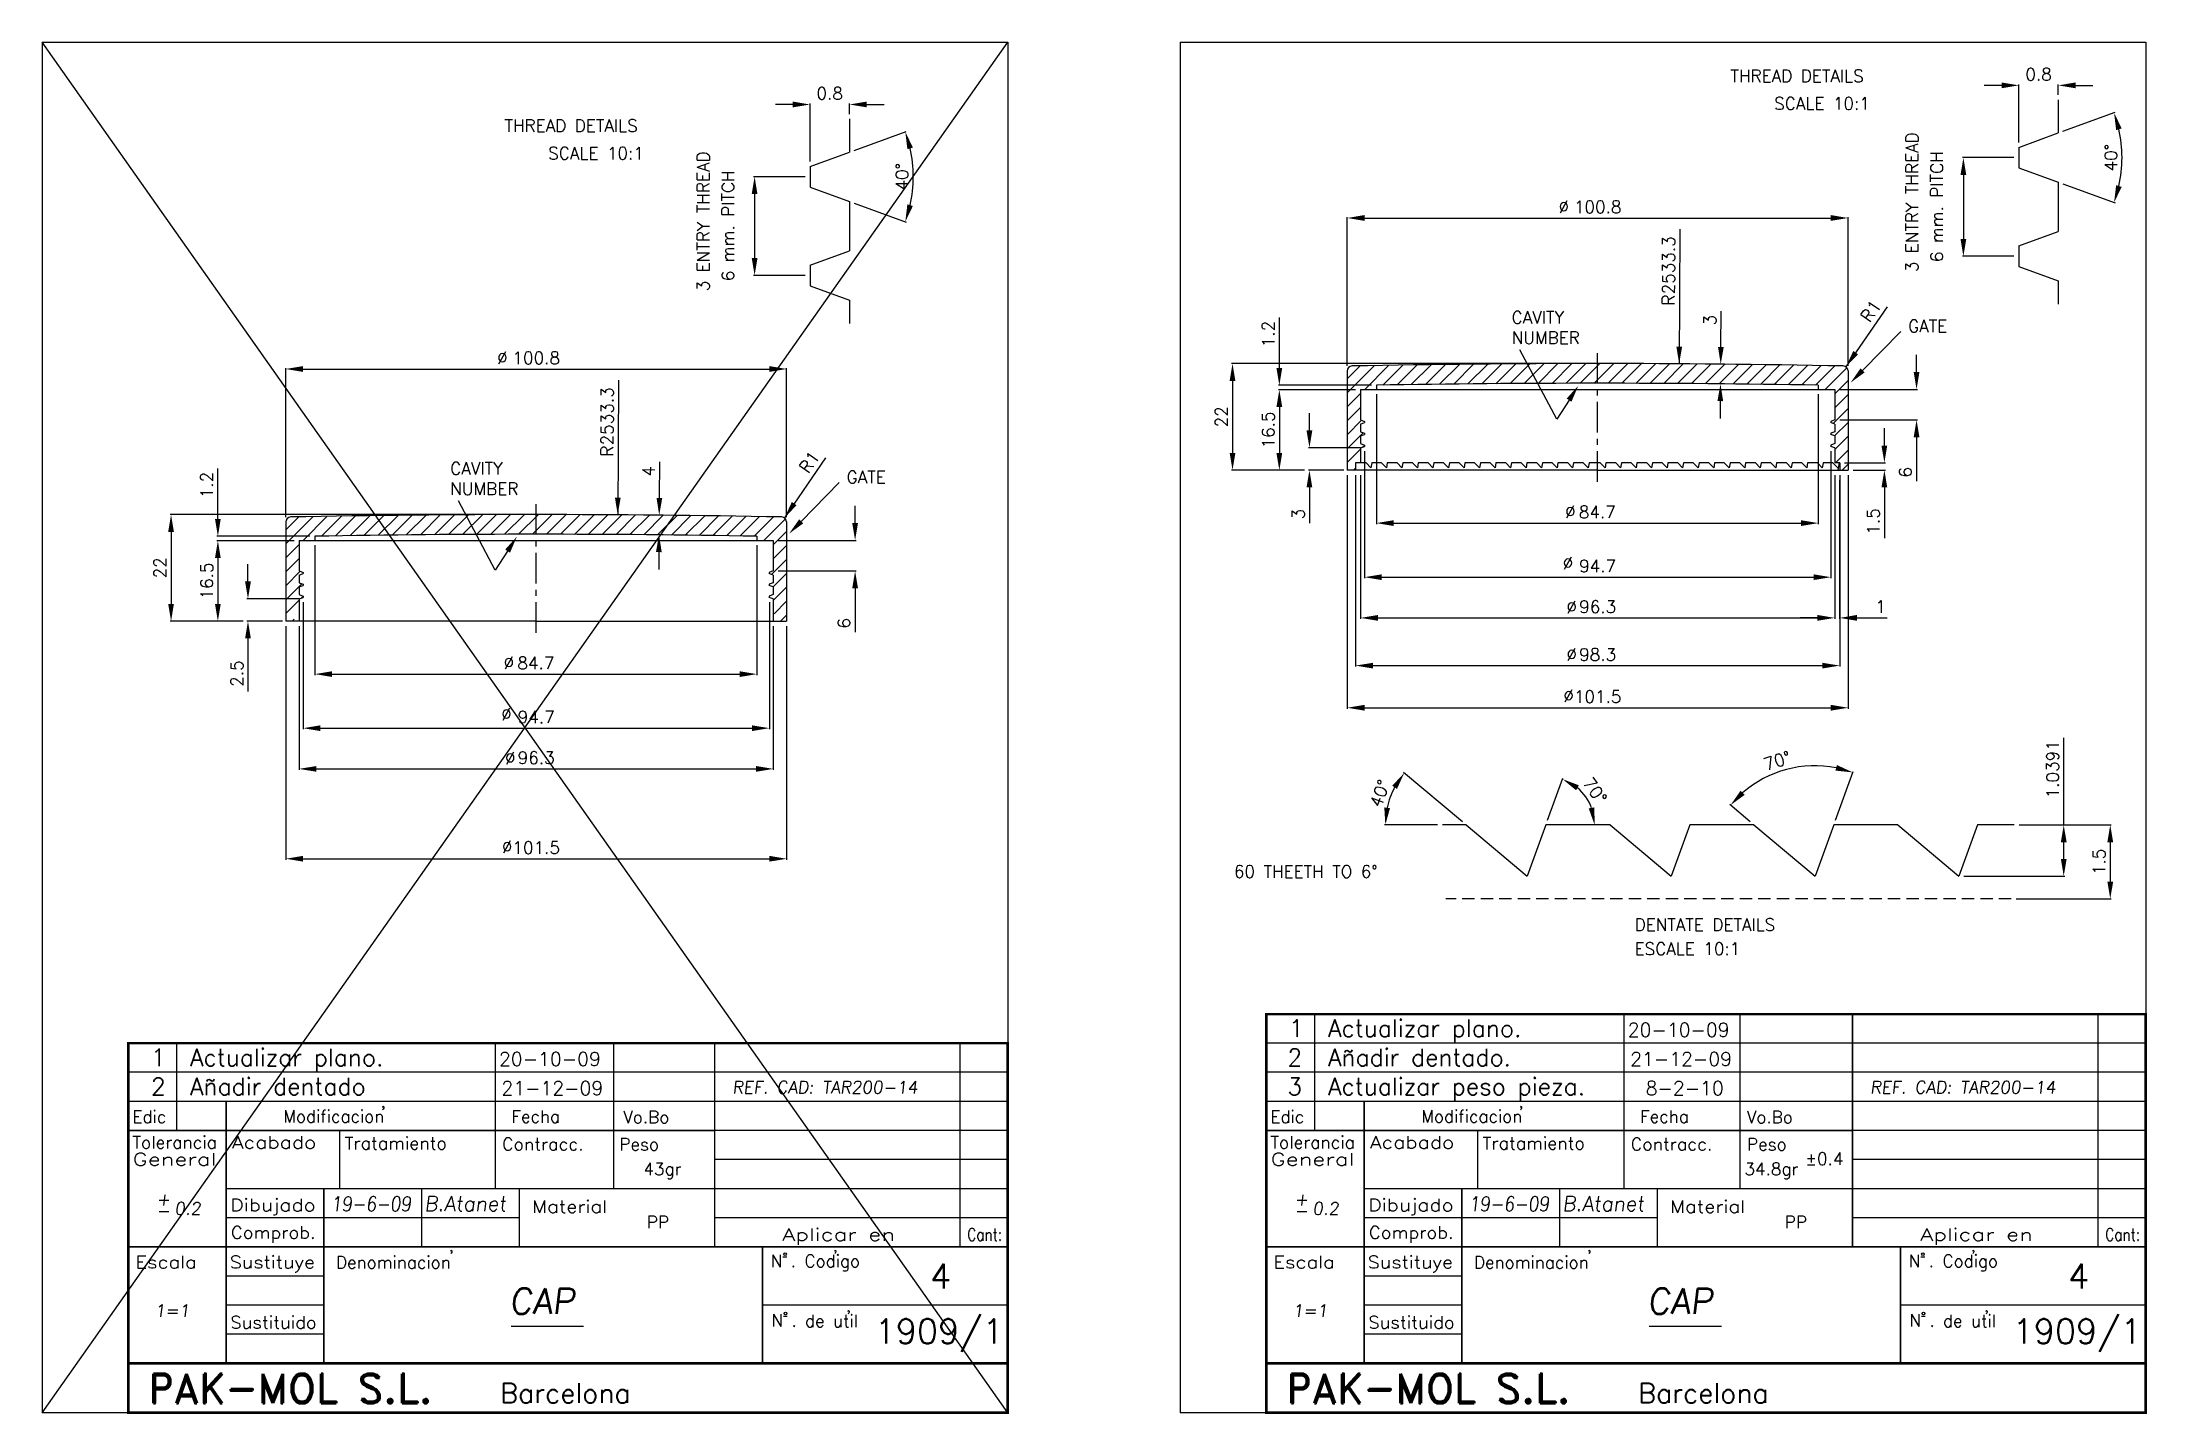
# Model space of a CAD drawing. Extents: x 983 to 1409, y 983 to 1261.
import ezdxf
from ezdxf.enums import TextEntityAlignment as Align

# ---------------------------------------------------------------- set-up
doc = ezdxf.new("R2010")
doc.units = 0
doc.header["$LTSCALE"] = 5
doc.header["$MEASUREMENT"] = 0
for name, pattern in [('CENTRO', [2, 1.25, -0.25, 0.25, -0.25]), ('CONTINUA', [0]), ('TRAZOS', [0.75, 0.5, -0.25])]:
    doc.linetypes.add(name, pattern=pattern)
doc.layers.get('0').update_dxf_attribs({"linetype": 'CONTINUA'})
doc.layers.get('DEFPOINTS').update_dxf_attribs({"linetype": 'CONTINUA'})
doc.layers.add('2', color=1, linetype='CONTINUA')
doc.layers.add('COTAS', color=7, linetype='CONTINUA')
doc.styles.add('25', font='simplex.shx', dxfattribs={"height": 2.5})
doc.styles.add('4', font='ROMANS', dxfattribs={"oblique": 7, "height": 4})
doc.styles.add('ROMAND', font='romand', dxfattribs={"height": 4})
doc.styles.add('ROMANS', font='romans', dxfattribs={"oblique": 7, "height": 2.5})
doc.dimstyles.get("Standard").update_dxf_attribs({"dimtxt": 0.18, "dimasz": 0.18, "dimexe": 0.18, "dimexo": 0.0625, "dimgap": 0.09, "dimtad": 0, "dimtih": 1, "dimtoh": 1, "dimdec": 4, "dimzin": 0, "dimtxsty": 'STANDARD', "dimcen": 0.09, "dimazin": 3, "dimtfac": 1, "dimtdec": 4, "dimtofl": 0, "dimtmove": 0, "dimatfit": 3, "dimtolj": 1, "dimtzin": 0})

msp = doc.modelspace()

# ---------------------------------------------------------------- texts
at = {"style": '25'}
for s, height, p in [('%%c', 2.5, (1289.90538, 1226.35639)), ('%%c', 2.5, (1074.78982, 1195.74577)), ('%%c', 2.5, (1291.23063, 1164.54013)), ('%%c', 2.5, (1290.74245, 1154.11236)), ('%%c', 2.5, (1291.50262, 1145.2135)), ('%%c', 2.5, (1076.11507, 1133.9295)), ('%%c', 2.5, (1290.87754, 1127.2146)), ('%%c', 2.5, (1075.62689, 1123.50173)), ('%%c', 2.5, (1076.38706, 1114.60287)), ('%%c', 2.5, (1075.76198, 1096.60397)), ('1', 3.5, (1235.24907, 1059.28733)), ('Actualizar plano.', 3.5, (1243.21879, 1059.28733)), ('20-10-09', 2.8, (1303.92414, 1059.31009)), ('1', 3.5, (1004.62445, 1053.38733)), ('Actualizar plano.', 3.5, (1012.59417, 1053.38733)), ('20-10-09', 2.8, (1075.16786, 1053.41009)), ('2', 3.5, (1234.95015, 1053.38733)), ('Añadir dentado.', 3.5, (1243.21879, 1053.38733)), ('21-12-09', 2.8, (1304.40876, 1053.41009)), ('2', 3.5, (1004.62445, 1047.48733)), ('Añadir dentado', 3.5, (1012.59417, 1047.48733)), ('21-12-09', 2.8, (1075.65248, 1047.51009)), ('3', 3.5, (1234.95015, 1047.48733)), ('Actualizar peso pieza.', 3.5, (1243.21879, 1047.48733)), ('8-2-10', 2.8, (1307.54739, 1047.51009)), ('43gr', 2.5, (1104.43784, 1031.27955)), ('34.8gr', 2.5, (1327.56651, 1031.27955)), ('%%p0.4', 2.5, (1339.9146, 1033.33366)), ('PP', 2.5, (1105.12923, 1020.48576)), ('PP', 2.5, (1335.75385, 1020.48576)), ('4', 5, (1162.53359, 1008.28062)), ('4', 5, (1393.15821, 1008.28062)), ('1909/1', 5, (1151.30247, 997.13465)), ('1909/1', 5, (1381.92709, 997.13465))]:
    msp.add_text(s, height=height, dxfattribs=at).set_placement(p)
at = {"color": 7, "style": '25'}
msp.add_text('%%c', height=2.5, dxfattribs=at).set_placement((1291.50262, 1135.60903))
at = {"oblique": 7}
for s, height, style, p in [('REF. CAD: TAR200-14', 2.5, 'ROMANS', (1122.43729, 1047.84038)), ('REF. CAD: TAR200-14', 2.5, 'ROMANS', (1353.06191, 1047.84038)), ('+', 2.5, 'ROMANS', (1005.76708, 1025.10221)), ('-', 2.5, 'ROMANS', (1005.76708, 1022.82456)), ('0.2', 2.5, 'ROMANS', (1009.42711, 1023.27104)), ('B.Atanet', 3, 'ROMANS', (1060.04293, 1023.99585)), ('+', 2.5, 'ROMANS', (1236.3917, 1025.10221)), ('-', 2.5, 'ROMANS', (1236.3917, 1022.82456)), ('0.2', 2.5, 'ROMANS', (1240.05173, 1023.27104)), ('B.Atanet', 3, 'ROMANS', (1290.66754, 1023.99585)), ('CAP', 5.189303, '4', (1077.2414, 1003.12855)), ('CAP', 5.189303, '4', (1307.86601, 1003.12855)), ('1=1', 2.5, 'ROMANS', (1005.40757, 1002.5553)), ('1=1', 2.5, 'ROMANS', (1236.03219, 1002.5553))]:
    msp.add_text(s, height=height, dxfattribs=dict(at, style=style)).set_placement(p)
at = {"color": 4}
for s, height, style, p in [("'", 2.5, '25', (1051.15591, 1042.71696)), ("'", 2.5, '25', (1281.78053, 1042.71696)), ('Edic', 2.5, 'ROMANS', (1000.88314, 1041.84663)), ('Modificacion', 2.5, 'ROMANS', (1031.46056, 1041.93175)), ('Fecha', 2.5, 'ROMANS', (1077.68683, 1041.9031)), ('Vo.Bo', 2.5, 'ROMANS', (1100.36303, 1041.78859)), ('Edic', 2.5, 'ROMANS', (1231.50775, 1041.84663)), ('Modificacion', 2.5, 'ROMANS', (1262.08518, 1041.93175)), ('Fecha', 2.5, 'ROMANS', (1306.44311, 1041.9031)), ('Vo.Bo', 2.5, 'ROMANS', (1328.06837, 1041.78859)), ('Peso', 2.5, 'ROMANS', (1099.5681, 1036.2766)), ('Peso', 2.5, 'ROMANS', (1328.09084, 1036.2766)), ("'", 2.5, '25', (1064.95255, 1013.53967)), ('N . Codigo', 2.5, 'ROMANS', (1130.23151, 1012.61409)), ("'", 2.5, '25', (1142.78243, 1013.57608)), ("'", 2.5, '25', (1295.57717, 1013.53967)), ('N . Codigo', 2.5, 'ROMANS', (1360.85613, 1012.61409)), ("'", 2.5, '25', (1373.40705, 1013.57608)), ('Denominacion', 2.5, 'ROMANS', (1042.13121, 1012.34426)), ('Denominacion', 2.5, 'ROMANS', (1272.75583, 1012.34426)), ('N .', 2.5, 'ROMANS', (1130.38754, 1000.56338)), ('de util', 2.5, 'ROMANS', (1137.19039, 1000.4695)), ("'", 2.5, '25', (1145.46922, 1001.34514)), ('N .', 2.5, 'ROMANS', (1361.01216, 1000.56338)), ('de util', 2.5, 'ROMANS', (1367.815, 1000.4695)), ("'", 2.5, '25', (1376.09384, 1001.34514)), ('PAK-MOL S.L.', 6, 'ROMAND', (1004.13502, 985.0203)), ('PAK-MOL S.L.', 6, 'ROMAND', (1234.75963, 985.0203)), ('Barcelona', 4, '4', (1075.4197, 985.0792)), ('Barcelona', 4, '4', (1306.04431, 985.0792))]:
    msp.add_text(s, height=height, dxfattribs=dict(at, style=style)).set_placement(p)
at = {"color": 4, "style": 'ROMANS'}
for s, width, p, p2 in [('Tolerancia', 0.940146, (1000.8795, 1036.67182), (1018.00359, 1036.67182)), ('Acabado', 1.121612, (1021.05325, 1036.67182), (1038.14449, 1036.67182)), ('Tratamiento', 0.957353, (1043.87479, 1036.48914), (1064.61744, 1036.48914)), ('Contracc.', 0.959177, (1075.78348, 1036.30298), (1092.34071, 1036.30298)), ('Tolerancia', 0.940146, (1231.50412, 1036.67182), (1248.62821, 1036.67182)), ('Acabado', 1.121612, (1251.67787, 1036.67182), (1268.7691, 1036.67182)), ('Tratamiento', 0.957353, (1274.49941, 1036.48914), (1295.24205, 1036.48914)), ('Contracc.', 0.959177, (1304.53976, 1036.30298), (1321.09699, 1036.30298)), ('General', 1.270843, (1000.92671, 1033.22878), (1017.87128, 1033.22878)), ('General', 1.270843, (1231.55133, 1033.22878), (1248.4959, 1033.22878)), ('Dibujado', 1.108803, (1020.72013, 1023.95906), (1038.01218, 1023.95906)), ('Material', 1.090532, (1081.89473, 1023.64359), (1097.08429, 1023.64359)), ('Dibujado', 1.108803, (1251.34475, 1023.95906), (1268.6368, 1023.95906)), ('Material', 1.090532, (1312.51935, 1023.64359), (1327.7089, 1023.64359)), ('Comprob.', 0.987886, (1020.84178, 1018.39723), (1038.01218, 1018.39723)), ('Aplicar en', 1.221721, (1132.56805, 1017.98425), (1155.40259, 1017.98425)), ('Cant:', 0.770947, (1170.07158, 1017.98425), (1177.13859, 1017.98425)), ('Comprob.', 0.987886, (1251.4664, 1018.39723), (1268.6368, 1018.39723)), ('Aplicar en', 1.221721, (1363.19267, 1017.98425), (1386.0272, 1017.98425)), ('Cant:', 0.770947, (1400.6962, 1017.98425), (1407.76321, 1017.98425)), ('Escala', 1.088591, (1001.48225, 1012.38177), (1013.92329, 1012.38177)), ('Sustituye', 1.051982, (1020.59847, 1012.38177), (1037.88104, 1012.38177)), ('Escala', 1.088591, (1232.10687, 1012.38177), (1244.54791, 1012.38177)), ('Sustituye', 1.051982, (1251.22309, 1012.38177), (1268.50566, 1012.38177)), ('Sustituido', 0.979997, (1020.72013, 1000.16729), (1038.22006, 1000.16729)), ('Sustituido', 0.979997, (1251.34475, 1000.16729), (1268.84468, 1000.16729))]:
    msp.add_text(s, height=2.5, dxfattribs=dict(at, width=width)).set_placement(p, p2, align=Align.FIT)
at = {"style": 'ROMANS', "oblique": 7, "width": 0.768202}
for p, p2 in [((1041.11785, 1023.94724), (1057.35983, 1023.94724)), ((1271.74246, 1023.94724), (1287.98444, 1023.94724))]:
    msp.add_text('19-6-09', height=3, dxfattribs=at).set_placement(p, p2, align=Align.FIT)
at = {"color": 0, "linetype": 'BYBLOCK', "char_height": 2.5, "attachment_point": 5, "rotation": 89.6468121, "style": '25'}
for insert in [(1312.20737, 1214.5743), (1097.09181, 1183.96367)]:
    msp.add_mtext('\\A1;R2533.3', dxfattribs=dict(at, insert=insert))
at = {"layer": 'COTAS', "color": 7, "style": '25'}
for s, p in [('THREAD DETAILS ', (1324.73364, 1252.8484)), ('SCALE 10:1', (1333.60238, 1247.25332)), ('THREAD DETAILS ', (1076.2736, 1242.77401)), ('SCALE 10:1', (1085.14234, 1237.17894)), ('CAVITY ', (1280.39626, 1203.87627)), ('GATE', (1360.74511, 1202.11761)), ('NUMBER', (1280.39626, 1199.76698)), ('CAVITY ', (1065.2807, 1173.26564)), ('GATE', (1145.62955, 1171.50699)), ('NUMBER', (1065.2807, 1169.15636))]:
    msp.add_text(s, height=2.5, dxfattribs=at).set_placement(p)
for s, p in [('3 ENTRY THREAD', (1362.77056, 1214.31369)), ('3 ENTRY THREAD', (1117.80006, 1210.43892)), ('6 mm. PITCH', (1367.80441, 1216.34776)), ('6 mm. PITCH', (1122.83392, 1212.47299))]:
    msp.add_text(s, height=2.5, rotation=90, dxfattribs=at).set_placement(p)
at = {"layer": 'COTAS', "style": '25'}
for s, p in [('60 THEETH TO 6%%D', (1224.10575, 1091.55663)), ('DENTATE DETAILS', (1305.3121, 1080.78246)), ('ESCALE 10:1', (1305.3121, 1075.90083))]:
    msp.add_text(s, height=2.5, dxfattribs=at).set_placement(p)

# ---------------------------------------------------------------- blocks, each defined once
blk = doc.blocks.new('*D0')
at = {"color": 0, "linetype": 'BYBLOCK'}
for p, q in [((582.27, 1233.65), (571.84, 1233.65)), ((572.04, 1230.15), (572.04, 1217.15)), ((582.27, 1213.65), (571.84, 1213.65))]:
    blk.add_line(p, q, dxfattribs=at)
for points in [[(571.46, 1230.15), (572.62, 1230.15), (572.04, 1233.65)], [(571.46, 1217.15), (572.62, 1217.15), (572.04, 1213.65)]]:
    blk.add_solid(points, dxfattribs=at)
at = {"layer": 'DEFPOINTS', "color": 0, "linetype": 'BYBLOCK'}
for p in [(583.27, 1233.65), (572.04, 1213.65), (583.27, 1213.65)]:
    blk.add_point(p, dxfattribs=at)
blk = doc.blocks.new('*D2')
at = {"color": 0, "linetype": 'BYBLOCK'}
for p, q in [((579.77, 1248.3), (576.27, 1248.3)), ((583.27, 1236.74), (583.27, 1248.5)), ((591.27, 1246.36), (591.27, 1248.5)), ((594.77, 1248.3), (598.27, 1248.3))]:
    blk.add_line(p, q, dxfattribs=at)
for points in [[(579.77, 1248.89), (579.77, 1247.72), (583.27, 1248.3)], [(594.77, 1248.89), (594.77, 1247.72), (591.27, 1248.3)]]:
    blk.add_solid(points, dxfattribs=at)
at = {"layer": 'DEFPOINTS', "color": 0, "linetype": 'BYBLOCK'}
for p in [(591.27, 1248.3), (591.27, 1245.36), (583.27, 1235.74)]:
    blk.add_point(p, dxfattribs=at)
at = {"color": 0, "linetype": 'BYBLOCK', "insert": (587.27, 1250.55), "char_height": 2.5, "attachment_point": 5, "style": '25'}
blk.add_mtext('\\A1;0.8', dxfattribs=at)
blk = doc.blocks.new('*D1')
at = {"color": 0, "linetype": 'BYBLOCK'}
for p, q in [((592.21, 1238.99), (602.77, 1242.84)), ((592.21, 1228.31), (602.77, 1224.47))]:
    blk.add_line(p, q, dxfattribs=at)
blk.add_arc((577.54, 1233.65), 26.65, 347.5294, 12.4706, dxfattribs=at)
for points in [[(603, 1239.24), (604.12, 1239.57), (602.58, 1242.77)], [(604.12, 1227.73), (603, 1228.06), (602.58, 1224.54)]]:
    blk.add_solid(points, dxfattribs=at)
at = {"layer": 'DEFPOINTS', "color": 0, "linetype": 'BYBLOCK'}
for p in [(591.27, 1238.65), (583.27, 1235.74), (583.27, 1231.56), (591.27, 1228.65), (604.01, 1230.56)]:
    blk.add_point(p, dxfattribs=at)
at = {"color": 0, "linetype": 'BYBLOCK', "insert": (601.94, 1233.65), "char_height": 2.5, "attachment_point": 5, "rotation": 90, "style": '25'}
blk.add_mtext('\\A1;40°', dxfattribs=at)
blk = doc.blocks.new('*D3')
at = {"color": 0, "linetype": 'BYBLOCK'}
for p, q in [((1024.3, 1151.61), (1024.3, 1155.11)), ((1034.66, 1148.11), (1024.1, 1148.11)), ((1031.27, 1143.56), (1024.1, 1143.56)), ((1024.3, 1140.06), (1024.3, 1129.32))]:
    blk.add_line(p, q, dxfattribs=at)
for points in [[(1023.71, 1151.61), (1024.88, 1151.61), (1024.3, 1148.11)], [(1023.71, 1140.06), (1024.88, 1140.06), (1024.3, 1143.56)]]:
    blk.add_solid(points, dxfattribs=at)
at = {"layer": 'DEFPOINTS', "color": 0, "linetype": 'BYBLOCK'}
for p in [(1035.66, 1148.11), (1024.3, 1143.56), (1032.27, 1143.56)]:
    blk.add_point(p, dxfattribs=at)
at = {"color": 0, "linetype": 'BYBLOCK', "insert": (1022.05, 1132.94), "char_height": 2.5, "attachment_point": 5, "rotation": 90, "style": '25'}
blk.add_mtext('\\A1;2.5', dxfattribs=at)
blk = doc.blocks.new('*D4')
at = {"color": 0, "linetype": 'BYBLOCK'}
for p, q in [((1034.66, 1142.56), (1034.66, 1113.42)), ((1130.76, 1142.56), (1130.76, 1113.42)), ((1038.16, 1113.62), (1127.26, 1113.62))]:
    blk.add_line(p, q, dxfattribs=at)
for points in [[(1038.16, 1114.2), (1038.16, 1113.04), (1034.66, 1113.62)], [(1127.26, 1114.2), (1127.26, 1113.04), (1130.76, 1113.62)]]:
    blk.add_solid(points, dxfattribs=at)
at = {"layer": 'DEFPOINTS', "color": 0, "linetype": 'BYBLOCK'}
for p in [(1034.66, 1143.56), (1130.76, 1143.56), (1130.76, 1113.62)]:
    blk.add_point(p, dxfattribs=at)
at = {"color": 0, "linetype": 'BYBLOCK', "insert": (1082.71, 1115.87), "char_height": 2.5, "attachment_point": 5, "style": '25'}
blk.add_mtext('\\A1;96.3', dxfattribs=at)
blk = doc.blocks.new('*D5')
at = {"color": 0, "linetype": 'BYBLOCK'}
for p, q in [((1035.46, 1147.39), (1035.46, 1121.67)), ((1129.96, 1147.39), (1129.96, 1121.67)), ((1038.96, 1121.87), (1126.46, 1121.87))]:
    blk.add_line(p, q, dxfattribs=at)
for points in [[(1038.96, 1122.45), (1038.96, 1121.29), (1035.46, 1121.87)], [(1126.46, 1122.45), (1126.46, 1121.29), (1129.96, 1121.87)]]:
    blk.add_solid(points, dxfattribs=at)
at = {"layer": 'DEFPOINTS', "color": 0, "linetype": 'BYBLOCK'}
for p in [(1035.46, 1148.39), (1129.96, 1148.39), (1129.96, 1121.87)]:
    blk.add_point(p, dxfattribs=at)
at = {"color": 0, "linetype": 'BYBLOCK', "insert": (1082.71, 1124.12), "char_height": 2.5, "attachment_point": 5, "style": '25'}
blk.add_mtext('\\A1;94.7', dxfattribs=at)
blk = doc.blocks.new('*D6')
at = {"color": 0, "linetype": 'BYBLOCK'}
for p, q in [((1031.96, 1142.56), (1031.96, 1095.2)), ((1133.46, 1142.56), (1133.46, 1095.2)), ((1035.46, 1095.4), (1129.96, 1095.4))]:
    blk.add_line(p, q, dxfattribs=at)
for points in [[(1035.46, 1095.99), (1035.46, 1094.82), (1031.96, 1095.4)], [(1129.96, 1095.99), (1129.96, 1094.82), (1133.46, 1095.4)]]:
    blk.add_solid(points, dxfattribs=at)
at = {"layer": 'DEFPOINTS', "color": 0, "linetype": 'BYBLOCK'}
for p in [(1031.96, 1143.56), (1133.46, 1143.56), (1133.46, 1095.4)]:
    blk.add_point(p, dxfattribs=at)
at = {"color": 0, "linetype": 'BYBLOCK', "insert": (1082.71, 1097.65), "char_height": 2.5, "attachment_point": 5, "style": '25'}
blk.add_mtext('\\A1;101.5', dxfattribs=at)
blk = doc.blocks.new('*D7')
at = {"color": 0, "linetype": 'BYBLOCK'}
for p, q in [((1033.66, 1159.86), (1018, 1159.86)), ((1018.2, 1156.36), (1018.2, 1147.06)), ((1022.3, 1143.56), (1018, 1143.56))]:
    blk.add_line(p, q, dxfattribs=at)
for points in [[(1017.61, 1156.36), (1018.78, 1156.36), (1018.2, 1159.86)], [(1017.61, 1147.06), (1018.78, 1147.06), (1018.2, 1143.56)]]:
    blk.add_solid(points, dxfattribs=at)
at = {"layer": 'DEFPOINTS', "color": 0, "linetype": 'BYBLOCK'}
for p in [(1034.66, 1159.86), (1018.2, 1143.56), (1023.3, 1143.56)]:
    blk.add_point(p, dxfattribs=at)
at = {"color": 0, "linetype": 'BYBLOCK', "insert": (1015.95, 1151.71), "char_height": 2.5, "attachment_point": 5, "rotation": 90, "style": '25'}
blk.add_mtext('\\A1;16.5', dxfattribs=at)
blk = doc.blocks.new('*D8')
at = {"color": 0, "linetype": 'BYBLOCK'}
for p, q in [((1037.86, 1158.94), (1037.86, 1132.63)), ((1127.43, 1158.94), (1127.43, 1132.63)), ((1041.36, 1132.83), (1123.93, 1132.83))]:
    blk.add_line(p, q, dxfattribs=at)
for points in [[(1041.36, 1133.41), (1041.36, 1132.25), (1037.86, 1132.83)], [(1123.93, 1133.41), (1123.93, 1132.25), (1127.43, 1132.83)]]:
    blk.add_solid(points, dxfattribs=at)
at = {"layer": 'DEFPOINTS', "color": 0, "linetype": 'BYBLOCK'}
for p in [(1037.86, 1159.94), (1127.43, 1159.94), (1127.43, 1132.83)]:
    blk.add_point(p, dxfattribs=at)
at = {"color": 0, "linetype": 'BYBLOCK', "insert": (1082.65, 1135.08), "char_height": 2.5, "attachment_point": 5, "style": '25'}
blk.add_mtext('\\A1;84.7', dxfattribs=at)
blk = doc.blocks.new('*D9')
at = {"color": 0, "linetype": 'BYBLOCK'}
for p, q in [((1081.71, 1165.17), (1008.51, 1165.17)), ((1008.71, 1161.67), (1008.71, 1147.06)), ((1023.3, 1143.56), (1008.51, 1143.56))]:
    blk.add_line(p, q, dxfattribs=at)
for points in [[(1008.13, 1161.67), (1009.29, 1161.67), (1008.71, 1165.17)], [(1008.13, 1147.06), (1009.29, 1147.06), (1008.71, 1143.56)]]:
    blk.add_solid(points, dxfattribs=at)
at = {"layer": 'DEFPOINTS', "color": 0, "linetype": 'BYBLOCK'}
for p in [(1082.71, 1165.17), (1008.71, 1143.56), (1024.3, 1143.56)]:
    blk.add_point(p, dxfattribs=at)
at = {"color": 0, "linetype": 'BYBLOCK', "insert": (1006.46, 1154.37), "char_height": 2.5, "attachment_point": 5, "rotation": 90, "style": '25'}
blk.add_mtext('\\A1;22', dxfattribs=at)
blk = doc.blocks.new('*D10')
at = {"color": 0, "linetype": 'BYBLOCK'}
for p, q in [((1031.96, 1164.68), (1031.96, 1194.88)), ((1035.46, 1194.68), (1129.96, 1194.68)), ((1133.46, 1164.68), (1133.46, 1194.88))]:
    blk.add_line(p, q, dxfattribs=at)
for points in [[(1035.46, 1195.27), (1035.46, 1194.1), (1031.96, 1194.68)], [(1129.96, 1195.27), (1129.96, 1194.1), (1133.46, 1194.68)]]:
    blk.add_solid(points, dxfattribs=at)
at = {"layer": 'DEFPOINTS', "color": 0, "linetype": 'BYBLOCK'}
for p in [(1133.46, 1194.68), (1031.96, 1163.68), (1133.46, 1163.68)]:
    blk.add_point(p, dxfattribs=at)
at = {"color": 0, "linetype": 'BYBLOCK', "insert": (1082.71, 1196.93), "char_height": 2.5, "attachment_point": 5, "style": '25'}
blk.add_mtext('\\A1;100.8', dxfattribs=at)
blk = doc.blocks.new('*D11')
at = {"color": 0, "linetype": 'BYBLOCK'}
blk.add_line((1141.36, 1176.68), (1133.02, 1164.51), dxfattribs=at)
blk.add_solid([(1134.52, 1167.72), (1135.48, 1167.06), (1133.02, 1164.51)], dxfattribs=at)
at = {"layer": 'DEFPOINTS', "color": 0, "linetype": 'BYBLOCK'}
for p in [(1132.45, 1163.68), (1133.02, 1164.51)]:
    blk.add_point(p, dxfattribs=at)
at = {"color": 0, "linetype": 'BYBLOCK', "insert": (1138.07, 1175.85), "char_height": 2.5, "attachment_point": 5, "rotation": 55.5634, "style": '25'}
blk.add_mtext('\\A1;R1', dxfattribs=at)
blk = doc.blocks.new('*D12')
at = {"color": 0, "linetype": 'BYBLOCK'}
for p, q in [((1107.68, 1168.55), (1107.76, 1175.83)), ((1108.45, 1165.04), (1107.44, 1165.05)), ((1108.41, 1161.05), (1107.4, 1161.06)), ((1107.56, 1157.56), (1107.53, 1154.06))]:
    blk.add_line(p, q, dxfattribs=at)
for points in [[(1107.1, 1168.55), (1108.26, 1168.54), (1107.64, 1165.05)], [(1106.98, 1157.56), (1108.15, 1157.55), (1107.6, 1161.05)]]:
    blk.add_solid(points, dxfattribs=at)
at = {"layer": 'DEFPOINTS', "color": 0, "linetype": 'BYBLOCK'}
for p in [(1107.64, 1165.05), (1109.45, 1165.03), (1109.41, 1161.04)]:
    blk.add_point(p, dxfattribs=at)
at = {"color": 0, "linetype": 'BYBLOCK', "insert": (1105.49, 1173.96), "char_height": 2.5, "attachment_point": 5, "rotation": 89.3938, "style": '25'}
blk.add_mtext('\\A1;4', dxfattribs=at)
blk = doc.blocks.new('*D13')
at = {"color": 0, "linetype": 'BYBLOCK'}
for p, q in [((1147.34, 1163.44), (1147.34, 1166.94)), ((1131.76, 1159.94), (1147.54, 1159.94)), ((1131.76, 1153.75), (1147.54, 1153.75)), ((1147.34, 1150.25), (1147.34, 1141.35))]:
    blk.add_line(p, q, dxfattribs=at)
for points in [[(1146.76, 1163.44), (1147.92, 1163.44), (1147.34, 1159.94)], [(1146.76, 1150.25), (1147.92, 1150.25), (1147.34, 1153.75)]]:
    blk.add_solid(points, dxfattribs=at)
at = {"layer": 'DEFPOINTS', "color": 0, "linetype": 'BYBLOCK'}
for p in [(1130.76, 1159.94), (1147.34, 1159.94), (1130.76, 1153.75)]:
    blk.add_point(p, dxfattribs=at)
at = {"color": 0, "linetype": 'BYBLOCK', "insert": (1145.09, 1143.13), "char_height": 2.5, "attachment_point": 5, "rotation": 90, "style": '25'}
blk.add_mtext('\\A1;6', dxfattribs=at)
blk = doc.blocks.new('*D14')
at = {"color": 0, "linetype": 'BYBLOCK'}
for p, q in [((1018.2, 1164.28), (1018.2, 1174.54)), ((1036.86, 1160.78), (1018, 1160.78)), ((1031.66, 1159.86), (1018, 1159.86)), ((1018.2, 1156.36), (1018.2, 1152.86))]:
    blk.add_line(p, q, dxfattribs=at)
for points in [[(1017.61, 1164.28), (1018.78, 1164.28), (1018.2, 1160.78)], [(1017.61, 1156.36), (1018.78, 1156.36), (1018.2, 1159.86)]]:
    blk.add_solid(points, dxfattribs=at)
at = {"layer": 'DEFPOINTS', "color": 0, "linetype": 'BYBLOCK'}
for p in [(1037.86, 1160.78), (1018.2, 1159.86), (1032.66, 1159.86)]:
    blk.add_point(p, dxfattribs=at)
at = {"color": 0, "linetype": 'BYBLOCK', "insert": (1015.95, 1171.16), "char_height": 2.5, "attachment_point": 5, "rotation": 90, "style": '25'}
blk.add_mtext('\\A1;1.2', dxfattribs=at)
blk = doc.blocks.new('*D28')
at = {"color": 0, "linetype": 'BYBLOCK'}
for p, q in [((1147.34, 1163.44), (1147.34, 1166.94)), ((1131.76, 1159.94), (1147.54, 1159.94)), ((1131.76, 1153.75), (1147.54, 1153.75)), ((1147.34, 1150.25), (1147.34, 1141.35))]:
    blk.add_line(p, q, dxfattribs=at)
for points in [[(1146.76, 1163.44), (1147.92, 1163.44), (1147.34, 1159.94)], [(1146.76, 1150.25), (1147.92, 1150.25), (1147.34, 1153.75)]]:
    blk.add_solid(points, dxfattribs=at)
at = {"layer": 'DEFPOINTS', "color": 0, "linetype": 'BYBLOCK'}
for p in [(1130.76, 1159.94), (1147.34, 1159.94), (1130.76, 1153.75)]:
    blk.add_point(p, dxfattribs=at)
at = {"color": 0, "linetype": 'BYBLOCK', "insert": (1145.09, 1143.13), "char_height": 2.5, "attachment_point": 5, "rotation": 90, "style": '25'}
blk.add_mtext('\\A1;6', dxfattribs=at)
blk = doc.blocks.new('*D17')
at = {"color": 0, "linetype": 'BYBLOCK'}
for p, q in [((1147.15, 1238.99), (1157.7, 1242.84)), ((1147.15, 1228.31), (1157.7, 1224.47))]:
    blk.add_line(p, q, dxfattribs=at)
blk.add_arc((1132.47, 1233.65), 26.65, 347.5294, 12.4706, dxfattribs=at)
for points in [[(1157.93, 1239.24), (1159.05, 1239.57), (1157.51, 1242.77)], [(1159.05, 1227.73), (1157.93, 1228.06), (1157.51, 1224.54)]]:
    blk.add_solid(points, dxfattribs=at)
at = {"layer": 'DEFPOINTS', "color": 0, "linetype": 'BYBLOCK'}
for p in [(1146.21, 1238.65), (1138.21, 1235.74), (1138.21, 1231.56), (1146.21, 1228.65), (1158.94, 1230.56)]:
    blk.add_point(p, dxfattribs=at)
at = {"color": 0, "linetype": 'BYBLOCK', "insert": (1156.87, 1233.65), "char_height": 2.5, "attachment_point": 5, "rotation": 90, "style": '25'}
blk.add_mtext('\\A1;40°', dxfattribs=at)
blk = doc.blocks.new('*D16')
at = {"color": 0, "linetype": 'BYBLOCK'}
for p, q in [((1134.71, 1248.3), (1131.21, 1248.3)), ((1138.21, 1236.74), (1138.21, 1248.5)), ((1146.21, 1246.36), (1146.21, 1248.5)), ((1149.71, 1248.3), (1153.21, 1248.3))]:
    blk.add_line(p, q, dxfattribs=at)
for points in [[(1134.71, 1248.89), (1134.71, 1247.72), (1138.21, 1248.3)], [(1149.71, 1248.89), (1149.71, 1247.72), (1146.21, 1248.3)]]:
    blk.add_solid(points, dxfattribs=at)
at = {"layer": 'DEFPOINTS', "color": 0, "linetype": 'BYBLOCK'}
for p in [(1146.21, 1248.3), (1146.21, 1245.36), (1138.21, 1235.74)]:
    blk.add_point(p, dxfattribs=at)
at = {"color": 0, "linetype": 'BYBLOCK', "insert": (1142.21, 1250.55), "char_height": 2.5, "attachment_point": 5, "style": '25'}
blk.add_mtext('\\A1;0.8', dxfattribs=at)
blk = doc.blocks.new('*D31')
at = {"color": 0, "linetype": 'BYBLOCK'}
for p, q in [((1033.66, 1142.56), (1033.66, 1103.74)), ((1131.76, 1142.56), (1131.76, 1103.74)), ((1037.16, 1103.94), (1128.26, 1103.94))]:
    blk.add_line(p, q, dxfattribs=at)
for points in [[(1037.16, 1104.52), (1037.16, 1103.36), (1033.66, 1103.94)], [(1128.26, 1104.52), (1128.26, 1103.36), (1131.76, 1103.94)]]:
    blk.add_solid(points, dxfattribs=at)
at = {"layer": 'DEFPOINTS', "color": 0, "linetype": 'BYBLOCK'}
for p in [(1033.66, 1143.56), (1131.76, 1143.56), (1131.76, 1103.94)]:
    blk.add_point(p, dxfattribs=at)
at = {"color": 0, "linetype": 'BYBLOCK', "insert": (1082.71, 1106.19), "char_height": 2.5, "attachment_point": 5, "style": '25'}
blk.add_mtext('\\A1;98.3', dxfattribs=at)
blk = doc.blocks.new('*D29')
at = {"color": 0, "linetype": 'BYBLOCK'}
for p, q in [((1018.2, 1164.28), (1018.2, 1174.54)), ((1036.86, 1160.78), (1018, 1160.78)), ((1031.66, 1159.86), (1018, 1159.86)), ((1018.2, 1156.36), (1018.2, 1152.86))]:
    blk.add_line(p, q, dxfattribs=at)
for points in [[(1017.61, 1164.28), (1018.78, 1164.28), (1018.2, 1160.78)], [(1017.61, 1156.36), (1018.78, 1156.36), (1018.2, 1159.86)]]:
    blk.add_solid(points, dxfattribs=at)
at = {"layer": 'DEFPOINTS', "color": 0, "linetype": 'BYBLOCK'}
for p in [(1037.86, 1160.78), (1018.2, 1159.86), (1032.66, 1159.86)]:
    blk.add_point(p, dxfattribs=at)
at = {"color": 0, "linetype": 'BYBLOCK', "insert": (1015.95, 1171.16), "char_height": 2.5, "attachment_point": 5, "rotation": 90, "style": '25'}
blk.add_mtext('\\A1;1.2', dxfattribs=at)
blk = doc.blocks.new('*D25')
at = {"color": 0, "linetype": 'BYBLOCK'}
for p, q in [((1031.96, 1164.68), (1031.96, 1194.88)), ((1035.46, 1194.68), (1129.96, 1194.68)), ((1133.46, 1164.68), (1133.46, 1194.88))]:
    blk.add_line(p, q, dxfattribs=at)
for points in [[(1035.46, 1195.27), (1035.46, 1194.1), (1031.96, 1194.68)], [(1129.96, 1195.27), (1129.96, 1194.1), (1133.46, 1194.68)]]:
    blk.add_solid(points, dxfattribs=at)
at = {"layer": 'DEFPOINTS', "color": 0, "linetype": 'BYBLOCK'}
for p in [(1133.46, 1194.68), (1031.96, 1163.68), (1133.46, 1163.68)]:
    blk.add_point(p, dxfattribs=at)
at = {"color": 0, "linetype": 'BYBLOCK', "insert": (1082.71, 1196.93), "char_height": 2.5, "attachment_point": 5, "style": '25'}
blk.add_mtext('\\A1;100.8', dxfattribs=at)
blk = doc.blocks.new('*D24')
at = {"color": 0, "linetype": 'BYBLOCK'}
for p, q in [((1081.71, 1165.17), (1008.51, 1165.17)), ((1008.71, 1161.67), (1008.71, 1147.06)), ((1023.3, 1143.56), (1008.51, 1143.56))]:
    blk.add_line(p, q, dxfattribs=at)
for points in [[(1008.13, 1161.67), (1009.29, 1161.67), (1008.71, 1165.17)], [(1008.13, 1147.06), (1009.29, 1147.06), (1008.71, 1143.56)]]:
    blk.add_solid(points, dxfattribs=at)
at = {"layer": 'DEFPOINTS', "color": 0, "linetype": 'BYBLOCK'}
for p in [(1082.71, 1165.17), (1008.71, 1143.56), (1024.3, 1143.56)]:
    blk.add_point(p, dxfattribs=at)
at = {"color": 0, "linetype": 'BYBLOCK', "insert": (1006.46, 1154.37), "char_height": 2.5, "attachment_point": 5, "rotation": 90, "style": '25'}
blk.add_mtext('\\A1;22', dxfattribs=at)
blk = doc.blocks.new('*D21')
at = {"color": 0, "linetype": 'BYBLOCK'}
for p, q in [((1031.96, 1142.56), (1031.96, 1095.2)), ((1133.46, 1142.56), (1133.46, 1095.2)), ((1035.46, 1095.4), (1129.96, 1095.4))]:
    blk.add_line(p, q, dxfattribs=at)
for points in [[(1035.46, 1095.99), (1035.46, 1094.82), (1031.96, 1095.4)], [(1129.96, 1095.99), (1129.96, 1094.82), (1133.46, 1095.4)]]:
    blk.add_solid(points, dxfattribs=at)
at = {"layer": 'DEFPOINTS', "color": 0, "linetype": 'BYBLOCK'}
for p in [(1031.96, 1143.56), (1133.46, 1143.56), (1133.46, 1095.4)]:
    blk.add_point(p, dxfattribs=at)
at = {"color": 0, "linetype": 'BYBLOCK', "insert": (1082.71, 1097.65), "char_height": 2.5, "attachment_point": 5, "style": '25'}
blk.add_mtext('\\A1;101.5', dxfattribs=at)
blk = doc.blocks.new('*D19')
at = {"color": 0, "linetype": 'BYBLOCK'}
for p, q in [((1034.66, 1142.56), (1034.66, 1113.42)), ((1130.76, 1142.56), (1130.76, 1113.42)), ((1038.16, 1113.62), (1127.26, 1113.62))]:
    blk.add_line(p, q, dxfattribs=at)
for points in [[(1038.16, 1114.2), (1038.16, 1113.04), (1034.66, 1113.62)], [(1127.26, 1114.2), (1127.26, 1113.04), (1130.76, 1113.62)]]:
    blk.add_solid(points, dxfattribs=at)
at = {"layer": 'DEFPOINTS', "color": 0, "linetype": 'BYBLOCK'}
for p in [(1034.66, 1143.56), (1130.76, 1143.56), (1130.76, 1113.62)]:
    blk.add_point(p, dxfattribs=at)
at = {"color": 0, "linetype": 'BYBLOCK', "insert": (1082.71, 1115.87), "char_height": 2.5, "attachment_point": 5, "style": '25'}
blk.add_mtext('\\A1;96.3', dxfattribs=at)
blk = doc.blocks.new('*D18')
at = {"color": 0, "linetype": 'BYBLOCK'}
for p, q in [((1024.3, 1151.61), (1024.3, 1155.11)), ((1034.66, 1148.11), (1024.1, 1148.11)), ((1031.27, 1143.56), (1024.1, 1143.56)), ((1024.3, 1140.06), (1024.3, 1132.83))]:
    blk.add_line(p, q, dxfattribs=at)
for points in [[(1023.71, 1151.61), (1024.88, 1151.61), (1024.3, 1148.11)], [(1023.71, 1140.06), (1024.88, 1140.06), (1024.3, 1143.56)]]:
    blk.add_solid(points, dxfattribs=at)
at = {"layer": 'DEFPOINTS', "color": 0, "linetype": 'BYBLOCK'}
for p in [(1035.66, 1148.11), (1024.3, 1143.56), (1032.27, 1143.56)]:
    blk.add_point(p, dxfattribs=at)
at = {"color": 0, "linetype": 'BYBLOCK', "insert": (1022.05, 1134.67), "char_height": 2.5, "attachment_point": 5, "rotation": 90, "style": '25'}
blk.add_mtext('\\A1;3', dxfattribs=at)
blk = doc.blocks.new('*D22')
at = {"color": 0, "linetype": 'BYBLOCK'}
for p, q in [((1033.66, 1159.86), (1018, 1159.86)), ((1018.2, 1156.36), (1018.2, 1147.06)), ((1022.3, 1143.56), (1018, 1143.56))]:
    blk.add_line(p, q, dxfattribs=at)
for points in [[(1017.61, 1156.36), (1018.78, 1156.36), (1018.2, 1159.86)], [(1017.61, 1147.06), (1018.78, 1147.06), (1018.2, 1143.56)]]:
    blk.add_solid(points, dxfattribs=at)
at = {"layer": 'DEFPOINTS', "color": 0, "linetype": 'BYBLOCK'}
for p in [(1034.66, 1159.86), (1018.2, 1143.56), (1023.3, 1143.56)]:
    blk.add_point(p, dxfattribs=at)
at = {"color": 0, "linetype": 'BYBLOCK', "insert": (1015.95, 1151.71), "char_height": 2.5, "attachment_point": 5, "rotation": 90, "style": '25'}
blk.add_mtext('\\A1;16.5', dxfattribs=at)
blk = doc.blocks.new('*D30')
at = {"color": 0, "linetype": 'BYBLOCK'}
for p, q in [((1140.82, 1148.56), (1140.82, 1152.06)), ((1132.76, 1145.06), (1141.02, 1145.06)), ((1134.46, 1143.56), (1141.02, 1143.56)), ((1140.82, 1140.06), (1140.82, 1129.8))]:
    blk.add_line(p, q, dxfattribs=at)
for points in [[(1140.23, 1148.56), (1141.4, 1148.56), (1140.82, 1145.06)], [(1140.23, 1140.06), (1141.4, 1140.06), (1140.82, 1143.56)]]:
    blk.add_solid(points, dxfattribs=at)
at = {"layer": 'DEFPOINTS', "color": 0, "linetype": 'BYBLOCK'}
for p in [(1131.76, 1145.06), (1133.46, 1143.56), (1140.82, 1143.56)]:
    blk.add_point(p, dxfattribs=at)
at = {"color": 0, "linetype": 'BYBLOCK', "insert": (1138.57, 1133.18), "char_height": 2.5, "attachment_point": 5, "rotation": 90, "style": '25'}
blk.add_mtext('\\A1;1.5', dxfattribs=at)
blk = doc.blocks.new('*D23')
at = {"color": 0, "linetype": 'BYBLOCK'}
for p, q in [((1037.86, 1158.94), (1037.86, 1132.63)), ((1127.43, 1158.94), (1127.43, 1132.63)), ((1041.36, 1132.83), (1123.93, 1132.83))]:
    blk.add_line(p, q, dxfattribs=at)
for points in [[(1041.36, 1133.41), (1041.36, 1132.25), (1037.86, 1132.83)], [(1123.93, 1133.41), (1123.93, 1132.25), (1127.43, 1132.83)]]:
    blk.add_solid(points, dxfattribs=at)
at = {"layer": 'DEFPOINTS', "color": 0, "linetype": 'BYBLOCK'}
for p in [(1037.86, 1159.94), (1127.43, 1159.94), (1127.43, 1132.83)]:
    blk.add_point(p, dxfattribs=at)
at = {"color": 0, "linetype": 'BYBLOCK', "insert": (1082.65, 1135.08), "char_height": 2.5, "attachment_point": 5, "style": '25'}
blk.add_mtext('\\A1;84.7', dxfattribs=at)
blk = doc.blocks.new('*D20')
at = {"color": 0, "linetype": 'BYBLOCK'}
for p, q in [((1035.46, 1147.39), (1035.46, 1121.67)), ((1129.96, 1147.39), (1129.96, 1121.67)), ((1038.96, 1121.87), (1126.46, 1121.87))]:
    blk.add_line(p, q, dxfattribs=at)
for points in [[(1038.96, 1122.45), (1038.96, 1121.29), (1035.46, 1121.87)], [(1126.46, 1122.45), (1126.46, 1121.29), (1129.96, 1121.87)]]:
    blk.add_solid(points, dxfattribs=at)
at = {"layer": 'DEFPOINTS', "color": 0, "linetype": 'BYBLOCK'}
for p in [(1035.46, 1148.39), (1129.96, 1148.39), (1129.96, 1121.87)]:
    blk.add_point(p, dxfattribs=at)
at = {"color": 0, "linetype": 'BYBLOCK', "insert": (1082.71, 1124.12), "char_height": 2.5, "attachment_point": 5, "style": '25'}
blk.add_mtext('\\A1;94.7', dxfattribs=at)
blk = doc.blocks.new('*D27')
at = {"color": 0, "linetype": 'BYBLOCK'}
for p, q in [((1322.8, 1199.16), (1322.87, 1206.38)), ((1323.56, 1195.65), (1322.56, 1195.66)), ((1323.52, 1191.66), (1322.52, 1191.67)), ((1322.68, 1188.17), (1322.64, 1184.67))]:
    blk.add_line(p, q, dxfattribs=at)
for points in [[(1322.21, 1199.17), (1323.38, 1199.15), (1322.76, 1195.66)], [(1322.1, 1188.17), (1323.26, 1188.16), (1322.72, 1191.67)]]:
    blk.add_solid(points, dxfattribs=at)
at = {"layer": 'DEFPOINTS', "color": 0, "linetype": 'BYBLOCK'}
for p in [(1322.76, 1195.66), (1324.56, 1195.64), (1324.52, 1191.65)]:
    blk.add_point(p, dxfattribs=at)
at = {"color": 0, "linetype": 'BYBLOCK', "insert": (1320.6, 1204.58), "char_height": 2.5, "attachment_point": 5, "rotation": 89.3938, "style": '25'}
blk.add_mtext('\\A1;3', dxfattribs=at)
blk = doc.blocks.new('*D26')
at = {"color": 0, "linetype": 'BYBLOCK'}
blk.add_line((1141.36, 1176.68), (1133.02, 1164.51), dxfattribs=at)
blk.add_solid([(1134.52, 1167.72), (1135.48, 1167.06), (1133.02, 1164.51)], dxfattribs=at)
at = {"layer": 'DEFPOINTS', "color": 0, "linetype": 'BYBLOCK'}
for p in [(1132.45, 1163.68), (1133.02, 1164.51)]:
    blk.add_point(p, dxfattribs=at)
at = {"color": 0, "linetype": 'BYBLOCK', "insert": (1138.07, 1175.85), "char_height": 2.5, "attachment_point": 5, "rotation": 55.5634, "style": '25'}
blk.add_mtext('\\A1;R1', dxfattribs=at)
blk = doc.blocks.new('*D15')
at = {"color": 0, "linetype": 'BYBLOCK'}
for p, q in [((1137.21, 1233.65), (1126.77, 1233.65)), ((1126.97, 1230.15), (1126.97, 1217.15)), ((1137.21, 1213.65), (1126.77, 1213.65))]:
    blk.add_line(p, q, dxfattribs=at)
for points in [[(1126.39, 1230.15), (1127.56, 1230.15), (1126.97, 1233.65)], [(1126.39, 1217.15), (1127.56, 1217.15), (1126.97, 1213.65)]]:
    blk.add_solid(points, dxfattribs=at)
at = {"layer": 'DEFPOINTS', "color": 0, "linetype": 'BYBLOCK'}
for p in [(1138.21, 1233.65), (1126.97, 1213.65), (1138.21, 1213.65)]:
    blk.add_point(p, dxfattribs=at)
blk = doc.blocks.new('*D38')
at = {"color": 0, "linetype": 'BYBLOCK'}
blk.add_line((1592.09, 1126.82), (1595.19, 1135.35), dxfattribs=at)
blk.add_arc((1591.75, 1125.88), 9.88, 20.4138, 49.5862, dxfattribs=at)
for points in [[(1597.86, 1132.9), (1598.44, 1133.9), (1595.13, 1135.16)], [(1601.58, 1129.43), (1600.43, 1129.22), (1601.62, 1125.88)]]:
    blk.add_solid(points, dxfattribs=at)
at = {"layer": 'DEFPOINTS', "color": 0, "linetype": 'BYBLOCK'}
for p in [(1600.82, 1129.79), (1591.75, 1125.88), (1591.75, 1125.88), (1604.75, 1125.88), (1587.97, 1115.49)]:
    blk.add_point(p, dxfattribs=at)
at = {"color": 0, "linetype": 'BYBLOCK', "insert": (1601.68, 1132.84), "char_height": 2.5, "attachment_point": 5, "rotation": 305, "style": '25'}
blk.add_mtext('\\A1;70°', dxfattribs=at)
blk = doc.blocks.new('*D39')
at = {"color": 0, "linetype": 'BYBLOCK'}
for p, q in [((1574.82, 1126.52), (1562.89, 1136.53)), ((1569.81, 1125.88), (1559.01, 1125.88))]:
    blk.add_line(p, q, dxfattribs=at)
blk.add_arc((1575.58, 1125.88), 16.37, 152.2709, 167.7291, dxfattribs=at)
for points in [[(1560.61, 1133.82), (1561.57, 1133.17), (1563.04, 1136.41)], [(1560.16, 1129.3), (1559, 1129.42), (1559.21, 1125.88)]]:
    blk.add_solid(points, dxfattribs=at)
at = {"layer": 'DEFPOINTS', "color": 0, "linetype": 'BYBLOCK'}
for p in [(1560.95, 1133.23), (1570.81, 1125.88), (1575.58, 1125.88), (1575.58, 1125.88), (1587.97, 1115.49)]:
    blk.add_point(p, dxfattribs=at)
at = {"color": 0, "linetype": 'BYBLOCK', "insert": (1558.08, 1132.25), "char_height": 2.5, "attachment_point": 5, "rotation": 70, "style": '25'}
blk.add_mtext('\\A1;40°', dxfattribs=at)
blk = doc.blocks.new('*D34')
at = {"color": 0, "linetype": 'BYBLOCK'}
for p, q in [((1346.01, 1093.36), (1349.61, 1103.25)), ((1328.73, 1093.07), (1324.59, 1096.55))]:
    blk.add_line(p, q, dxfattribs=at)
blk.add_arc((1341.88, 1082.03), 22.38, 78.9692, 131.0308, dxfattribs=at)
for points in [[(1346.32, 1104.56), (1346.01, 1103.44), (1349.54, 1103.06)], [(1327.61, 1098.51), (1326.78, 1099.33), (1324.74, 1096.42)]]:
    blk.add_solid(points, dxfattribs=at)
at = {"layer": 'DEFPOINTS', "color": 0, "linetype": 'BYBLOCK'}
for p in [(1340.58, 1104.38), (1329.5, 1092.42), (1345.67, 1092.42), (1341.88, 1082.03), (1341.88, 1082.03)]:
    blk.add_point(p, dxfattribs=at)
at = {"color": 0, "linetype": 'BYBLOCK', "insert": (1334.23, 1105.44), "char_height": 2.5, "attachment_point": 5, "rotation": 18.1138, "style": '25'}
blk.add_mtext('\\A1;70°', dxfattribs=at)
blk = doc.blocks.new('*D41')
at = {"color": 0, "linetype": 'BYBLOCK'}
for p, q in [((1696.69, 1125.88), (1696.69, 1143.56)), ((1687.68, 1125.88), (1696.89, 1125.88)), ((1696.69, 1118.99), (1696.69, 1122.38)), ((1676.46, 1115.49), (1696.89, 1115.49))]:
    blk.add_line(p, q, dxfattribs=at)
for points in [[(1696.11, 1122.38), (1697.28, 1122.38), (1696.69, 1125.88)], [(1696.11, 1118.99), (1697.28, 1118.99), (1696.69, 1115.49)]]:
    blk.add_solid(points, dxfattribs=at)
at = {"layer": 'DEFPOINTS', "color": 0, "linetype": 'BYBLOCK'}
for p in [(1686.68, 1125.88), (1696.69, 1125.88), (1675.46, 1115.49)]:
    blk.add_point(p, dxfattribs=at)
at = {"color": 0, "linetype": 'BYBLOCK', "insert": (1694.44, 1137.15), "char_height": 2.5, "attachment_point": 5, "rotation": 90, "style": '25'}
blk.add_mtext('\\A1;1.0391', dxfattribs=at)
blk = doc.blocks.new('*D42')
at = {"color": 0, "linetype": 'BYBLOCK'}
for p, q in [((1687.68, 1125.88), (1706.32, 1125.88)), ((1706.12, 1122.38), (1706.12, 1114.38)), ((1687.05, 1110.88), (1706.32, 1110.88))]:
    blk.add_line(p, q, dxfattribs=at)
for points in [[(1705.54, 1122.38), (1706.71, 1122.38), (1706.12, 1125.88)], [(1705.54, 1114.38), (1706.71, 1114.38), (1706.12, 1110.88)]]:
    blk.add_solid(points, dxfattribs=at)
at = {"layer": 'DEFPOINTS', "color": 0, "linetype": 'BYBLOCK'}
for p in [(1686.68, 1125.88), (1686.05, 1110.88), (1706.12, 1110.88)]:
    blk.add_point(p, dxfattribs=at)
at = {"color": 0, "linetype": 'BYBLOCK', "insert": (1703.87, 1118.38), "char_height": 2.5, "attachment_point": 5, "rotation": 90, "style": '25'}
blk.add_mtext('\\A1;1.5', dxfattribs=at)
blk = doc.blocks.new('*D43')
at = {"color": 0, "linetype": 'BYBLOCK'}
for p, q in [((1345.87, 1172.17), (1345.87, 1144.03)), ((1346.87, 1172.17), (1346.87, 1144.03)), ((1342.37, 1144.23), (1338.87, 1144.23)), ((1350.37, 1144.23), (1356.47, 1144.23))]:
    blk.add_line(p, q, dxfattribs=at)
for points in [[(1342.37, 1144.82), (1342.37, 1143.65), (1345.87, 1144.23)], [(1350.37, 1144.82), (1350.37, 1143.65), (1346.87, 1144.23)]]:
    blk.add_solid(points, dxfattribs=at)
at = {"layer": 'DEFPOINTS', "color": 0, "linetype": 'BYBLOCK'}
for p in [(1345.87, 1173.17), (1346.87, 1173.17), (1346.87, 1144.23)]:
    blk.add_point(p, dxfattribs=at)
at = {"color": 0, "linetype": 'BYBLOCK', "insert": (1355.17, 1146.48), "char_height": 2.5, "attachment_point": 5, "style": '25'}
blk.add_mtext('\\A1;1', dxfattribs=at)

# ---------------------------------------------------------------- dimensions: what is measured, and where the dimension line sits
for base, p1, p2, text, picture, middle, set_off in [((1391.17629, 1252.17657), (1383.17629, 1239.61561), (1391.17629, 1249.23505), '0.8', '*D16', (1387.17629, 1254.42657), (244.9705, 3.87476)), ((1146.20579, 1248.30181), (1138.20579, 1235.74085), (1146.20579, 1245.36029), '0.8', '*D2', (1142.20579, 1250.55181), (554.93126, 0)), ((1348.57093, 1225.29297), (1247.07093, 1194.29414), (1348.57093, 1194.2918), '100.8', '*D25', (1297.82093, 1227.54297), (215.11556, 30.61063)), ((1342.54418, 1163.44153), (1252.97832, 1190.55379), (1342.54418, 1190.55379), '84.7', '*D23', (1297.76125, 1165.69153), (215.11556, 30.61063))]:
    dim = msp.add_linear_dim(base=base, p1=p1, p2=p2, text=text, dimstyle='STANDARD', override={"dimtxt": 1, "dimasz": 3.5, "dimexe": 0.2, "dimexo": 1, "dimgap": 1, "dimtad": 1, "dimtih": 0, "dimtoh": 0, "dimzin": 8, "dimtxsty": '25', "dimcen": 0, "dimtzin": 8})
    dim.commit()
    dim.dimension.update_dxf_attribs({"geometry": picture, "text_midpoint": middle, "insert": set_off})
for base, line1, line2, picture, middle, set_off in [((1403.91146, 1234.43317), ((1383.17629, 1239.61561), (1391.17629, 1242.52737)), ((1383.17629, 1235.43913), (1391.17629, 1232.52737)), '*D17', (1401.84168, 1237.52737), (244.9705, 3.87476)), ((1158.94096, 1230.55841), ((1138.20579, 1235.74085), (1146.20579, 1238.65261)), ((1138.20579, 1231.56437), (1146.20579, 1228.65261)), '*D1', (1156.87118, 1233.65261), (554.93126, 0))]:
    dim = msp.add_angular_dim_2l(base=base, line1=line1, line2=line2, dimstyle='STANDARD', override={"dimtxt": 1, "dimasz": 3.5, "dimexe": 0.2, "dimexo": 1, "dimgap": 1, "dimtad": 1, "dimtih": 0, "dimtoh": 0, "dimzin": 8, "dimtxsty": '25', "dimcen": 0, "dimtzin": 8})
    dim.commit()
    dim.dimension.update_dxf_attribs({"geometry": picture, "text_midpoint": middle, "insert": set_off})
for base, p1, p2, text, picture, middle, set_off in [((1371.94285, 1217.52737), (1383.17629, 1237.52737), (1383.17629, 1217.52737), ' ', '*D15', (1371.94285, 1227.52737), (244.9705, 3.87476)), ((1126.97235, 1213.65261), (1138.20579, 1233.65261), (1138.20579, 1213.65261), ' ', '*D0', (1126.97235, 1223.65261), (554.93126, 0)), ((1223.82418, 1174.17139), (1297.82093, 1195.78171), (1239.41067, 1174.17139), '22', '*D24', (1221.57418, 1184.97655), (215.11556, 30.61063)), ((1233.31231, 1174.17139), (1249.77093, 1190.47139), (1238.41067, 1174.17139), '16.5', '*D22', (1231.06231, 1182.32139), (215.11556, 30.61063))]:
    dim = msp.add_linear_dim(base=base, p1=p1, p2=p2, angle=90, text=text, dimstyle='STANDARD', override={"dimtxt": 1, "dimasz": 3.5, "dimexe": 0.2, "dimexo": 1, "dimgap": 1, "dimtad": 1, "dimtih": 0, "dimtoh": 0, "dimzin": 8, "dimtxsty": '25', "dimcen": 0, "dimtzin": 8})
    dim.commit()
    dim.dimension.update_dxf_attribs({"geometry": picture, "text_midpoint": middle, "insert": set_off})
dim = msp.add_radius_dim(center=(1347.5704, 1194.29408), mpoint=(1348.1359, 1195.11884), dimstyle='STANDARD', override={"dimtxt": 1, "dimasz": 3.5, "dimexe": 0.2, "dimexo": 1, "dimgap": 1, "dimtad": 1, "dimtih": 0, "dimtoh": 0, "dimzin": 8, "dimtxsty": '25', "dimcen": 0, "dimtzin": 8})
dim.commit()
dim.dimension.update_dxf_attribs({"geometry": '*D26', "text_midpoint": (1355.03944, 1205.18741), "dimtype": 164, "insert": (215.11556, 30.61063)})
for base, p1, p2, text, picture, middle in [((1233.31231, 1190.47139), (1252.97832, 1191.39173), (1247.77093, 1190.47139), '1.2', '*D29', (1233.31231, 1201.77268)), ((1362.45575, 1190.55379), (1345.87093, 1184.35826), (1345.87093, 1190.55379), '6', '*D28', (1362.45575, 1173.73921)), ((1239.41067, 1174.17139), (1250.77093, 1178.71865), (1247.38248, 1174.17139), '3', '*D18', (1239.41067, 1165.27854))]:
    dim = msp.add_linear_dim(base=base, p1=p1, p2=p2, angle=90, text=text, dimstyle='STANDARD', override={"dimtxt": 1, "dimasz": 3.5, "dimexe": 0.2, "dimexo": 1, "dimgap": 1, "dimtad": 1, "dimtih": 0, "dimtoh": 0, "dimzin": 8, "dimtxsty": '25', "dimcen": 0, "dimtzin": 8})
    dim.commit()
    dim.dimension.update_dxf_attribs({"geometry": picture, "text_midpoint": middle, "dimtype": 160, "insert": (215.11556, 30.61063)})
for base, p1, p2, angle, text, picture, middle, dimtype in [((1322.75819, 1195.65903), (1324.52177, 1191.64649), (1324.56402, 1195.63992), 89.3937988, '3', '*D27', (1322.85228, 1204.55138), 161), ((1018.19675, 1159.86077), (1037.86276, 1160.7811), (1032.65537, 1159.86077), 90, '1.2', '*D14', (1018.19675, 1171.16205), 160), ((1107.64264, 1165.0484), (1109.40621, 1161.03586), (1109.44846, 1165.02929), 89.3937988, '4', '*D12', (1107.73672, 1173.94076), 161), ((1147.34019, 1159.94316), (1130.75537, 1153.74763), (1130.75537, 1159.94316), 90, '6', '*D13', (1147.34019, 1143.12859), 160), ((1024.29511, 1143.56077), (1035.65537, 1148.10802), (1032.26692, 1143.56077), 90, '2.5', '*D3', (1024.29511, 1132.94172), 160)]:
    dim = msp.add_linear_dim(base=base, p1=p1, p2=p2, angle=angle, text=text, dimstyle='STANDARD', override={"dimtxt": 1, "dimasz": 3.5, "dimexe": 0.2, "dimexo": 1, "dimgap": 1, "dimtad": 1, "dimtih": 0, "dimtoh": 0, "dimzin": 8, "dimtxsty": '25', "dimcen": 0, "dimtzin": 8})
    dim.commit()
    dim.dimension.update_dxf_attribs({"geometry": picture, "text_midpoint": middle, "dimtype": dimtype})
for base, p1, p2, text, picture, middle in [((1133.45537, 1194.68234), (1031.95537, 1163.68352), (1133.45537, 1163.68117), '100.8', '*D10', (1082.70537, 1196.93234)), ((1127.42862, 1132.8309), (1037.86276, 1159.94316), (1127.42862, 1159.94316), '84.7', '*D8', (1082.64569, 1135.0809))]:
    dim = msp.add_linear_dim(base=base, p1=p1, p2=p2, text=text, dimstyle='STANDARD', override={"dimtxt": 1, "dimasz": 3.5, "dimexe": 0.2, "dimexo": 1, "dimgap": 1, "dimtad": 1, "dimtih": 0, "dimtoh": 0, "dimzin": 8, "dimtxsty": '25', "dimcen": 0, "dimtzin": 8})
    dim.commit()
    dim.dimension.update_dxf_attribs({"geometry": picture, "text_midpoint": middle})
at = {"color": 7}
dim = msp.add_linear_dim(base=(1355.9334, 1174.17139), p1=(1346.87093, 1175.67139), p2=(1348.57093, 1174.17139), angle=90, dimstyle='STANDARD', override={"dimtxt": 1, "dimasz": 3.5, "dimexe": 0.2, "dimexo": 1, "dimgap": 1, "dimtad": 1, "dimtih": 0, "dimtoh": 0, "dimzin": 8, "dimtxsty": '25', "dimcen": 0, "dimtzin": 8}, dxfattribs=at)
dim.commit()
dim.dimension.update_dxf_attribs({"geometry": '*D30', "text_midpoint": (1353.6834, 1163.79044), "insert": (215.11556, 30.61063)})
dim = msp.add_radius_dim(center=(1132.45484, 1163.68346), mpoint=(1133.02034, 1164.50821), dimstyle='STANDARD', override={"dimtxt": 1, "dimasz": 3.5, "dimexe": 0.2, "dimexo": 1, "dimgap": 1, "dimtad": 1, "dimtih": 0, "dimtoh": 0, "dimzin": 8, "dimtxsty": '25', "dimcen": 0, "dimtzin": 8})
dim.commit()
dim.dimension.update_dxf_attribs({"geometry": '*D11', "text_midpoint": (1139.92388, 1174.57678), "dimtype": 164})
for base, p1, p2, text, picture, middle in [((1345.07093, 1152.48201), (1250.57093, 1179.00387), (1345.07093, 1179.00387), '94.7', '*D20', (1297.82093, 1152.48201)), ((1345.87093, 1144.23218), (1249.77093, 1174.17139), (1345.87093, 1174.17139), '96.3', '*D19', (1297.82093, 1144.23218))]:
    dim = msp.add_linear_dim(base=base, p1=p1, p2=p2, text=text, dimstyle='STANDARD', override={"dimtxt": 1, "dimasz": 3.5, "dimexe": 0.2, "dimexo": 1, "dimgap": 1, "dimtad": 1, "dimtih": 0, "dimtoh": 0, "dimzin": 8, "dimtxsty": '25', "dimcen": 0, "dimtzin": 8})
    dim.commit()
    dim.dimension.update_dxf_attribs({"geometry": picture, "text_midpoint": middle, "dimtype": 160, "insert": (215.11556, 30.61063)})
dim = msp.add_linear_dim(base=(1348.57093, 1126.01231), p1=(1247.07093, 1174.17139), p2=(1348.57093, 1174.17139), dimstyle='STANDARD', override={"dimtxt": 1, "dimasz": 3.5, "dimexe": 0.2, "dimexo": 1, "dimgap": 1, "dimtad": 1, "dimtih": 0, "dimtoh": 0, "dimzin": 8, "dimtxsty": '25', "dimcen": 0, "dimtzin": 8})
dim.commit()
dim.dimension.update_dxf_attribs({"geometry": '*D21', "text_midpoint": (1297.82093, 1126.01231), "dimtype": 160, "insert": (215.11556, 30.61063)})
dim = msp.add_linear_dim(base=(1346.87093, 1134.54962), p1=(1248.77093, 1174.17139), p2=(1346.87093, 1174.17139), text='98.3', dimstyle='STANDARD', override={"dimtxt": 1, "dimasz": 3.5, "dimexe": 0.2, "dimexo": 1, "dimgap": 1, "dimtad": 1, "dimtih": 0, "dimtoh": 0, "dimzin": 8, "dimtxsty": '25', "dimcen": 0, "dimtzin": 8}, dxfattribs=at)
dim.commit()
dim.dimension.update_dxf_attribs({"geometry": '*D31', "text_midpoint": (1297.82093, 1136.79962), "insert": (215.11556, 30.61063)})
for base, p1, p2, picture, middle in [((1346.87093, 1144.23218), (1345.87093, 1173.17139), (1346.87093, 1173.17139), '*D43', (1355.16854, 1144.23218)), ((1133.45537, 1095.40169), (1031.95537, 1143.56077), (1133.45537, 1143.56077), '*D6', (1082.70537, 1095.40169))]:
    dim = msp.add_linear_dim(base=base, p1=p1, p2=p2, dimstyle='STANDARD', override={"dimtxt": 1, "dimasz": 3.5, "dimexe": 0.2, "dimexo": 1, "dimgap": 1, "dimtad": 1, "dimtih": 0, "dimtoh": 0, "dimzin": 8, "dimtxsty": '25', "dimcen": 0, "dimtzin": 8})
    dim.commit()
    dim.dimension.update_dxf_attribs({"geometry": picture, "text_midpoint": middle, "dimtype": 160})
for base, p1, p2, text, picture, middle in [((1008.70862, 1143.56077), (1082.70537, 1165.17108), (1024.29511, 1143.56077), '22', '*D9', (1006.45862, 1154.36592)), ((1018.19675, 1143.56077), (1034.65537, 1159.86077), (1023.29511, 1143.56077), '16.5', '*D7', (1015.94675, 1151.71077))]:
    dim = msp.add_linear_dim(base=base, p1=p1, p2=p2, angle=90, text=text, dimstyle='STANDARD', override={"dimtxt": 1, "dimasz": 3.5, "dimexe": 0.2, "dimexo": 1, "dimgap": 1, "dimtad": 1, "dimtih": 0, "dimtoh": 0, "dimzin": 8, "dimtxsty": '25', "dimcen": 0, "dimtzin": 8})
    dim.commit()
    dim.dimension.update_dxf_attribs({"geometry": picture, "text_midpoint": middle})
for base, p1, p2, text, picture, middle in [((1129.95537, 1121.87138), (1035.45537, 1148.39325), (1129.95537, 1148.39325), '94.7', '*D5', (1082.70537, 1121.87138)), ((1130.75537, 1113.62155), (1034.65537, 1143.56077), (1130.75537, 1143.56077), '96.3', '*D4', (1082.70537, 1113.62155))]:
    dim = msp.add_linear_dim(base=base, p1=p1, p2=p2, text=text, dimstyle='STANDARD', override={"dimtxt": 1, "dimasz": 3.5, "dimexe": 0.2, "dimexo": 1, "dimgap": 1, "dimtad": 1, "dimtih": 0, "dimtoh": 0, "dimzin": 8, "dimtxsty": '25', "dimcen": 0, "dimtzin": 8})
    dim.commit()
    dim.dimension.update_dxf_attribs({"geometry": picture, "text_midpoint": middle, "dimtype": 160})
at = {"layer": 'COTAS'}
dim = msp.add_angular_dim_2l(base=(1340.58329, 1114.218), line1=((1329.50091, 1102.26602), (1341.88464, 1091.87483)), line2=((1345.66672, 1102.26602), (1341.88464, 1091.87483)), dimstyle='STANDARD', override={"dimtxt": 1, "dimasz": 3.5, "dimexe": 0.2, "dimexo": 1, "dimgap": 1, "dimtad": 1, "dimtih": 0, "dimtoh": 0, "dimlfac": 0.1, "dimzin": 8, "dimtxsty": '25', "dimcen": 0, "dimtix": 1, "dimtzin": 8}, dxfattribs=at)
dim.commit()
dim.dimension.update_dxf_attribs({"geometry": '*D34', "text_midpoint": (1334.92625, 1113.14668), "dimtype": 162, "insert": (0, 9.84163)})
dim = msp.add_linear_dim(base=(1392.27939, 1102.26602), p1=(1371.05044, 1091.87483), p2=(1382.26679, 1102.26602), angle=90, dimstyle='STANDARD', override={"dimtxt": 1, "dimasz": 3.5, "dimexe": 0.2, "dimexo": 1, "dimgap": 1, "dimtad": 1, "dimtih": 0, "dimtoh": 0, "dimlfac": 0.1, "dimzin": 8, "dimtxsty": '25', "dimcen": 0, "dimtix": 1, "dimtzin": 8}, dxfattribs=at)
dim.commit()
dim.dimension.update_dxf_attribs({"geometry": '*D41', "text_midpoint": (1392.27939, 1113.53179), "dimtype": 160, "insert": (-304.41378, -23.61449)})
for base, line1, line2, picture, middle in [((1256.53733, 1109.61446), ((1271.16929, 1102.26602), (1266.39855, 1102.26602)), ((1271.16929, 1102.26602), (1283.55302, 1091.87483)), '*D39', (1253.66886, 1108.63565)), ((1296.4031, 1106.17757), ((1287.3351, 1102.26602), (1283.55302, 1091.87483)), ((1300.3351, 1102.26602), (1287.3351, 1102.26602)), '*D38', (1297.26787, 1109.22101))]:
    dim = msp.add_angular_dim_2l(base=base, line1=line1, line2=line2, dimstyle='STANDARD', override={"dimtxt": 1, "dimasz": 3.5, "dimexe": 0.2, "dimexo": 1, "dimgap": 1, "dimtad": 1, "dimtih": 0, "dimtoh": 0, "dimlfac": 0.1, "dimzin": 8, "dimtxsty": '25', "dimcen": 0, "dimtix": 1, "dimtzin": 8}, dxfattribs=at)
    dim.commit()
    dim.dimension.update_dxf_attribs({"geometry": picture, "text_midpoint": middle, "insert": (-304.41378, -23.61449)})
dim = msp.add_linear_dim(base=(1401.70913, 1087.26602), p1=(1382.26679, 1102.26602), p2=(1381.63572, 1087.26602), angle=90, dimstyle='STANDARD', override={"dimtxt": 1, "dimasz": 3.5, "dimexe": 0.2, "dimexo": 1, "dimgap": 1, "dimtad": 1, "dimtih": 0, "dimtoh": 0, "dimlfac": 0.1, "dimzin": 8, "dimtxsty": '25', "dimcen": 0, "dimtix": 1, "dimtzin": 8}, dxfattribs=at)
dim.commit()
dim.dimension.update_dxf_attribs({"geometry": '*D42', "text_midpoint": (1399.45913, 1094.76602), "insert": (-304.41378, -23.61449)})

# ---------------------------------------------------------------- hatches: boundary and pattern name
h = msp.add_hatch()
h.set_pattern_fill('_U', color=3, scale=2, angle=45, style=0, pattern_type=0)
h.set_pattern_definition([(45, (215.1156, 30.6106), (-1.4142136, 1.4142136), [])])
h.paths.add_polyline_path([(1285.6834, 1191.75915), (1283.57424, 1195.74198, 0.003505863), (1248.0513, 1195.29395, 0.408477569), (1247.07093, 1194.29414), (1247.07093, 1174.17139), (1248.77093, 1174.17139), (1248.77093, 1175.67139), (1249.77093, 1175.67139), (1249.77093, 1178.71865), (1250.57093, 1179.00387), (1250.57093, 1179.26944), (1249.77093, 1179.55466), (1249.77093, 1181.12045), (1250.57093, 1181.40567), (1250.57093, 1181.67124), (1249.77093, 1181.95646), (1249.77093, 1183.52225), (1250.57093, 1183.80747), (1250.57093, 1184.07304), (1249.77093, 1184.35826), (1249.77093, 1190.55379), (1252.97832, 1190.55379), (1252.97832, 1191.39173, -0.00323089)])
h.paths.add_polyline_path([(1342.54418, 1191.39173), (1342.54418, 1190.55379), (1345.87093, 1190.55379), (1345.87093, 1184.35826), (1345.07093, 1184.07304), (1345.07093, 1183.80747), (1345.87093, 1183.52225), (1345.87093, 1181.95646), (1345.07093, 1181.67124), (1345.07093, 1181.40567), (1345.87093, 1181.12045), (1345.87093, 1179.55466), (1345.07093, 1179.26944), (1345.07093, 1179.00387), (1345.87093, 1178.71865), (1345.87093, 1175.67139), (1346.87093, 1175.67139), (1346.87093, 1174.17139), (1348.57093, 1174.17139), (1348.57093, 1194.2918, 0.408463818), (1347.59059, 1195.2916, 0.004911822), (1297.82093, 1195.78171), (1297.82093, 1191.78797, -0.004418084)])
h.paths.add_polyline_path([(1297.82093, 1191.78797), (1297.82093, 1195.78171, 0.001405927), (1283.57424, 1195.74198), (1285.6834, 1191.75915, -0.001198967)])
h = msp.add_hatch()
h.set_pattern_fill('_U', color=3, scale=2, angle=45, style=0, pattern_type=0)
h.set_pattern_definition([(45, (0, 0), (-1.4142136, 1.4142136), [])])
h.paths.add_polyline_path([(1070.56784, 1161.14853), (1068.45868, 1165.13136, 0.003505863), (1032.93574, 1164.68332, 0.408477569), (1031.95537, 1163.68352), (1031.95537, 1143.56077), (1033.65537, 1143.56077), (1033.65537, 1145.06077), (1034.65537, 1145.06077), (1034.65537, 1148.10802), (1035.45537, 1148.39325), (1035.45537, 1148.65881), (1034.65537, 1148.94403), (1034.65537, 1150.50982), (1035.45537, 1150.79505), (1035.45537, 1151.06061), (1034.65537, 1151.34583), (1034.65537, 1152.91162), (1035.45537, 1153.19685), (1035.45537, 1153.46241), (1034.65537, 1153.74763), (1034.65537, 1159.94316), (1037.86276, 1159.94316), (1037.86276, 1160.7811, -0.00323089)])
h.paths.add_polyline_path([(1127.42862, 1160.7811), (1127.42862, 1159.94316), (1130.75537, 1159.94316), (1130.75537, 1153.74763), (1129.95537, 1153.46241), (1129.95537, 1153.19685), (1130.75537, 1152.91162), (1130.75537, 1151.34583), (1129.95537, 1151.06061), (1129.95537, 1150.79505), (1130.75537, 1150.50982), (1130.75537, 1148.94403), (1129.95537, 1148.65881), (1129.95537, 1148.39325), (1130.75537, 1148.10802), (1130.75537, 1145.06077), (1131.75537, 1145.06077), (1131.75537, 1143.56077), (1133.45537, 1143.56077), (1133.45537, 1163.68117, 0.408463818), (1132.47504, 1164.68098, 0.004911822), (1082.70537, 1165.17108), (1082.70537, 1161.17734, -0.004418084)])
h.paths.add_polyline_path([(1082.70537, 1161.17734), (1082.70537, 1165.17108, 0.001405927), (1068.45868, 1165.13136), (1070.56784, 1161.14853, -0.001198967)])

# ---------------------------------------------------------------- linework, layer by layer
at = {"color": 7}
for p, q in [((982.5746, 1260.95122), (982.5746, 983.1162)), ((982.5746, 1260.95122), (1178.26035, 1260.95122)), ((1178.26035, 1260.95122), (1178.26035, 983.1162)), ((1213.19921, 1260.95122), (1408.88497, 1260.95122)), ((1213.19921, 1260.95122), (1213.19921, 983.1162)), ((1408.88497, 1260.95122), (1408.88497, 983.1162)), ((1240.45882, 1063.9162), (1240.45882, 1040.3162)), ((1303.11663, 1063.9162), (1303.11663, 1028.5162)), ((1326.63441, 1063.9162), (1326.63441, 1040.3162)), ((1399.18497, 1063.9162), (1399.18497, 1016.7162)), ((1009.8342, 1058.0162), (1009.8342, 1040.3162)), ((1074.36035, 1058.0162), (1074.36035, 1028.5162)), ((1098.34521, 1058.0162), (1098.34521, 1040.3162)), ((1168.56035, 1058.0162), (1168.56035, 1016.7162)), ((1408.88497, 1058.0162), (1230.68497, 1058.0162)), ((1000.06035, 1052.1162), (1000.06035, 983.1162)), ((1178.26035, 1052.1162), (1000.06035, 1052.1162)), ((1118.86035, 1052.1162), (1118.86035, 1016.7162)), ((1178.26035, 1052.1162), (1178.26035, 984.1162)), ((1408.88497, 1052.1162), (1230.68497, 1052.1162)), ((1230.68497, 1052.1162), (1230.68497, 983.1162)), ((1349.48497, 1052.1162), (1349.48497, 1016.7162)), ((1408.88497, 1052.1162), (1408.88497, 984.1162)), ((1178.26035, 1046.2162), (1000.06035, 1046.2162)), ((1019.86035, 1046.2162), (1019.86035, 993.1162)), ((1408.88497, 1046.2162), (1230.68497, 1046.2162)), ((1250.48497, 1046.2162), (1250.48497, 993.1162)), ((1178.26035, 1040.3162), (1000.06035, 1040.3162)), ((1042.86035, 1040.3162), (1042.86035, 1028.5162)), ((1098.34521, 1040.3162), (1098.34521, 1028.5162)), ((1408.88497, 1040.3162), (1230.68497, 1040.3162)), ((1273.48497, 1040.3162), (1273.48497, 1028.5162)), ((1326.63441, 1040.3162), (1326.63441, 1028.5162)), ((1178.26035, 1034.4162), (1118.86035, 1034.4162)), ((1408.88497, 1034.4162), (1349.48497, 1034.4162)), ((1178.26035, 1028.5162), (1019.86035, 1028.5162)), ((1039.66035, 1028.5162), (1039.66035, 993.1162)), ((1059.46035, 1028.5162), (1059.46035, 1016.7162)), ((1079.26035, 1028.5162), (1079.26035, 1016.7162)), ((1408.88497, 1028.5162), (1250.48497, 1028.5162)), ((1270.28497, 1028.5162), (1270.28497, 993.1162)), ((1290.08497, 1028.5162), (1290.08497, 1016.7162)), ((1309.88497, 1028.5162), (1309.88497, 1016.7162)), ((1079.26035, 1022.6162), (1019.86035, 1022.6162)), ((1178.26035, 1022.6162), (1118.86035, 1022.6162)), ((1309.88497, 1022.6162), (1250.48497, 1022.6162)), ((1408.88497, 1022.6162), (1349.48497, 1022.6162)), ((1178.26035, 1016.7162), (1000.06035, 1016.7162)), ((1128.56035, 1016.7162), (1128.56035, 993.1162)), ((1408.88497, 1016.7162), (1230.68497, 1016.7162)), ((1359.18497, 1016.7162), (1359.18497, 993.1162)), ((1039.66035, 1010.8162), (1019.86035, 1010.8162)), ((1270.28497, 1010.8162), (1250.48497, 1010.8162)), ((1039.66035, 1004.9162), (1019.86035, 1004.9162)), ((1178.26035, 1004.9162), (1128.56035, 1004.9162)), ((1270.28497, 1004.9162), (1250.48497, 1004.9162)), ((1408.88497, 1004.9162), (1359.18497, 1004.9162)), ((1039.66035, 999.0162), (1019.86035, 999.0162)), ((1270.28497, 999.0162), (1250.48497, 999.0162)), ((1178.26035, 993.1162), (1000.06035, 993.1162)), ((1408.88497, 993.1162), (1230.68497, 993.1162)), ((1178.26035, 983.1162), (982.5746, 983.1162)), ((1178.26035, 983.1162), (1000.06035, 983.1162)), ((1408.88497, 983.1162), (1213.19921, 983.1162)), ((1408.88497, 983.1162), (1230.68497, 983.1162))]:
    msp.add_line(p, q, dxfattribs=at)
at = {"color": 1}
for p, q in [((1178.26035, 983.1162), (982.5746, 1260.95122)), ((982.5746, 983.1162), (1178.26035, 1260.95122))]:
    msp.add_line(p, q, dxfattribs=at)
at = {"color": 3, "linetype": 'CONTINUA'}
for p, q in [((1391.17629, 1249.23505), (1391.17629, 1242.52737)), ((1146.20579, 1245.36029), (1146.20579, 1238.65261)), ((1383.17629, 1239.61561), (1383.17629, 1235.43913)), ((1138.20579, 1235.74085), (1138.20579, 1231.56437)), ((1146.20579, 1228.65261), (1146.20579, 1218.65261)), ((1391.17629, 1232.52737), (1391.17629, 1222.52737)), ((1138.20579, 1215.74085), (1138.20579, 1211.56437)), ((1383.17629, 1219.61561), (1383.17629, 1215.43913)), ((1391.17629, 1212.52737), (1391.17629, 1207.8086)), ((1146.20579, 1208.65261), (1146.20579, 1203.93384)), ((1247.07093, 1194.29414), (1247.07093, 1174.17139)), ((1348.57093, 1194.2918), (1348.57093, 1174.17139)), ((1249.77093, 1183.52225), (1249.77093, 1181.95646)), ((1345.87093, 1183.52225), (1345.87093, 1181.95646)), ((1249.77093, 1181.12045), (1249.77093, 1179.55466)), ((1249.77093, 1178.71865), (1249.77093, 1175.67139)), ((1345.87093, 1181.12045), (1345.87093, 1179.55466)), ((1345.87093, 1178.71865), (1345.87093, 1175.67139)), ((1297.82093, 1174.17139), (1247.07093, 1174.17139)), ((1250.87836, 1175.67139), (1248.77093, 1175.67139)), ((1248.77093, 1175.67139), (1248.77093, 1174.17139)), ((1250.87836, 1175.67139), (1251.8692, 1174.68056)), ((1252.04391, 1175.67139), (1251.8692, 1174.68056)), ((1254.02349, 1175.67139), (1252.04391, 1175.67139)), ((1254.02349, 1175.67139), (1255.01433, 1174.68056)), ((1255.18904, 1175.67139), (1255.01433, 1174.68056)), ((1257.16862, 1175.67139), (1255.18904, 1175.67139)), ((1257.16862, 1175.67139), (1258.15946, 1174.68056)), ((1258.33417, 1175.67139), (1258.15946, 1174.68056)), ((1260.31375, 1175.67139), (1258.33417, 1175.67139)), ((1260.31375, 1175.67139), (1261.30459, 1174.68056)), ((1261.4793, 1175.67139), (1261.30459, 1174.68056)), ((1263.45888, 1175.67139), (1261.4793, 1175.67139)), ((1263.45888, 1175.67139), (1264.44972, 1174.68056)), ((1264.62443, 1175.67139), (1264.44972, 1174.68056)), ((1266.60401, 1175.67139), (1264.62443, 1175.67139)), ((1266.60401, 1175.67139), (1267.59485, 1174.68056)), ((1267.76956, 1175.67139), (1267.59485, 1174.68056)), ((1269.74914, 1175.67139), (1267.76956, 1175.67139)), ((1269.74914, 1175.67139), (1270.73998, 1174.68056)), ((1270.91469, 1175.67139), (1270.73998, 1174.68056)), ((1272.89428, 1175.67139), (1270.91469, 1175.67139)), ((1272.89428, 1175.67139), (1273.88511, 1174.68056)), ((1274.05982, 1175.67139), (1273.88511, 1174.68056)), ((1276.03941, 1175.67139), (1274.05982, 1175.67139)), ((1276.03941, 1175.67139), (1277.03024, 1174.68056)), ((1277.20495, 1175.67139), (1277.03024, 1174.68056)), ((1279.18454, 1175.67139), (1277.20495, 1175.67139)), ((1279.18454, 1175.67139), (1280.17537, 1174.68056)), ((1280.35008, 1175.67139), (1280.17537, 1174.68056)), ((1282.32967, 1175.67139), (1280.35008, 1175.67139)), ((1282.32967, 1175.67139), (1283.3205, 1174.68056)), ((1283.49522, 1175.67139), (1283.3205, 1174.68056)), ((1285.4748, 1175.67139), (1283.49522, 1175.67139)), ((1285.4748, 1175.67139), (1286.46563, 1174.68056)), ((1286.64035, 1175.67139), (1286.46563, 1174.68056)), ((1288.61993, 1175.67139), (1286.64035, 1175.67139)), ((1288.61993, 1175.67139), (1289.61076, 1174.68056)), ((1289.78548, 1175.67139), (1289.61076, 1174.68056)), ((1291.76506, 1175.67139), (1289.78548, 1175.67139)), ((1291.76506, 1175.67139), (1292.7559, 1174.68056)), ((1292.93061, 1175.67139), (1292.7559, 1174.68056)), ((1294.91019, 1175.67139), (1292.93061, 1175.67139)), ((1294.91019, 1175.67139), (1295.90103, 1174.68056)), ((1296.07574, 1175.67139), (1295.90103, 1174.68056)), ((1298.33009, 1175.67139), (1296.07574, 1175.67139)), ((1297.82093, 1174.17139), (1348.57093, 1174.17139)), ((1298.33009, 1175.67139), (1299.32093, 1174.68056)), ((1299.49564, 1175.67139), (1299.32093, 1174.68056)), ((1301.47522, 1175.67139), (1299.49564, 1175.67139)), ((1301.47522, 1175.67139), (1302.46606, 1174.68056)), ((1302.64077, 1175.67139), (1302.46606, 1174.68056)), ((1304.62035, 1175.67139), (1302.64077, 1175.67139)), ((1304.62035, 1175.67139), (1305.61119, 1174.68056)), ((1305.7859, 1175.67139), (1305.61119, 1174.68056)), ((1307.76548, 1175.67139), (1305.7859, 1175.67139)), ((1307.76548, 1175.67139), (1308.75632, 1174.68056)), ((1308.93103, 1175.67139), (1308.75632, 1174.68056)), ((1310.91061, 1175.67139), (1308.93103, 1175.67139)), ((1310.91061, 1175.67139), (1311.90145, 1174.68056)), ((1312.07616, 1175.67139), (1311.90145, 1174.68056)), ((1314.05574, 1175.67139), (1312.07616, 1175.67139)), ((1314.05574, 1175.67139), (1315.04658, 1174.68056)), ((1315.22129, 1175.67139), (1315.04658, 1174.68056)), ((1317.20087, 1175.67139), (1315.22129, 1175.67139)), ((1317.20087, 1175.67139), (1318.19171, 1174.68056)), ((1318.36642, 1175.67139), (1318.19171, 1174.68056)), ((1320.346, 1175.67139), (1318.36642, 1175.67139)), ((1320.346, 1175.67139), (1321.33684, 1174.68056)), ((1321.51155, 1175.67139), (1321.33684, 1174.68056)), ((1323.49113, 1175.67139), (1321.51155, 1175.67139)), ((1323.49113, 1175.67139), (1324.48197, 1174.68056)), ((1324.65668, 1175.67139), (1324.48197, 1174.68056)), ((1326.63626, 1175.67139), (1324.65668, 1175.67139)), ((1326.63626, 1175.67139), (1327.6271, 1174.68056)), ((1327.80181, 1175.67139), (1327.6271, 1174.68056)), ((1329.78139, 1175.67139), (1327.80181, 1175.67139)), ((1329.78139, 1175.67139), (1330.77223, 1174.68056)), ((1330.94694, 1175.67139), (1330.77223, 1174.68056)), ((1332.92652, 1175.67139), (1330.94694, 1175.67139)), ((1332.92652, 1175.67139), (1333.91736, 1174.68056)), ((1334.09207, 1175.67139), (1333.91736, 1174.68056)), ((1336.07165, 1175.67139), (1334.09207, 1175.67139)), ((1336.07165, 1175.67139), (1337.06249, 1174.68056)), ((1337.2372, 1175.67139), (1337.06249, 1174.68056)), ((1339.21679, 1175.67139), (1337.2372, 1175.67139)), ((1339.21679, 1175.67139), (1340.20762, 1174.68056)), ((1340.38233, 1175.67139), (1340.20762, 1174.68056)), ((1342.36192, 1175.67139), (1340.38233, 1175.67139)), ((1342.36192, 1175.67139), (1343.35275, 1174.68056)), ((1343.52746, 1175.67139), (1343.35275, 1174.68056)), ((1345.50705, 1175.67139), (1343.52746, 1175.67139)), ((1345.50705, 1175.67139), (1346.49788, 1174.68056)), ((1346.87093, 1175.67139), (1345.87093, 1175.67139)), ((1346.76237, 1175.67139), (1346.49788, 1174.17139)), ((1346.87093, 1175.67139), (1346.87093, 1174.17139)), ((1031.95537, 1163.68352), (1031.95537, 1143.56077)), ((1133.45537, 1163.68117), (1133.45537, 1143.56077)), ((1034.65537, 1152.91162), (1034.65537, 1151.34583)), ((1130.75537, 1152.91162), (1130.75537, 1151.34583)), ((1034.65537, 1150.50982), (1034.65537, 1148.94403)), ((1034.65537, 1148.10802), (1034.65537, 1143.56077)), ((1130.75537, 1150.50982), (1130.75537, 1148.94403)), ((1130.75537, 1148.10802), (1130.75537, 1143.56077)), ((1082.70537, 1143.56077), (1031.95537, 1143.56077)), ((1082.70537, 1143.56077), (1133.45537, 1143.56077)), ((1271.16929, 1102.26602), (1266.39855, 1102.26602)), ((1300.3351, 1102.26602), (1287.3351, 1102.26602)), ((1329.50091, 1102.26602), (1316.50091, 1102.26602)), ((1358.66672, 1102.26602), (1345.66672, 1102.26602)), ((1382.26679, 1102.26602), (1374.83252, 1102.26602))]:
    msp.add_line(p, q, dxfattribs=at)
at = {"color": 3}
for p, q in [((1383.17629, 1239.61561), (1391.17629, 1242.52737)), ((1138.20579, 1235.74085), (1146.20579, 1238.65261)), ((1383.17629, 1235.43913), (1391.17629, 1232.52737)), ((1138.20579, 1231.56437), (1146.20579, 1228.65261)), ((1383.17629, 1219.61561), (1391.17629, 1222.52737)), ((1138.20579, 1215.74085), (1146.20579, 1218.65261)), ((1138.20579, 1211.56437), (1146.20579, 1208.65261)), ((1383.17629, 1215.43913), (1391.17629, 1212.52737)), ((1249.77093, 1190.55379), (1345.87093, 1190.55379)), ((1034.65537, 1159.94316), (1130.75537, 1159.94316))]:
    msp.add_line(p, q, dxfattribs=at)
at = {"color": 0, "linetype": 'BYBLOCK'}
for p, q in [((1314.50935, 1223.00074), (1314.34123, 1195.72745)), ((1351.52478, 1194.41133), (1359.25182, 1202.31126)), ((1099.3938, 1192.39012), (1099.22567, 1165.11683)), ((1136.40922, 1163.8007), (1144.13626, 1171.70063))]:
    msp.add_line(p, q, dxfattribs=at)
at = {"linetype": 'CENTRO'}
for p, q in [((1297.82093, 1171.80207), (1297.82093, 1197.90349)), ((1082.70537, 1141.19144), (1082.70537, 1167.29287))]:
    msp.add_line(p, q, dxfattribs=at)
at = {"color": 7, "linetype": 'BYBLOCK'}
for p, q in [((1292.02643, 1188.37162), (1289.53663, 1184.48289)), ((1076.91087, 1157.76099), (1074.42107, 1153.87226))]:
    msp.add_line(p, q, dxfattribs=at)
at = {"color": 3, "linetype": 'TRAZOS'}
msp.add_line((1381.63572, 1087.26602), (1267.02962, 1087.26602), dxfattribs=at)
at = {"color": 4}
for p, q in [((1132.7194, 1014.70144), (1133.5073, 1014.70144)), ((1363.34402, 1014.70144), (1364.13192, 1014.70144)), ((1132.80492, 1002.67101), (1133.59282, 1002.67101)), ((1363.42954, 1002.67101), (1364.21744, 1002.67101))]:
    msp.add_line(p, q, dxfattribs=at)
for p, q in [((1077.66039, 1000.67889), (1092.31034, 1000.67889)), ((1308.28501, 1000.67889), (1322.93496, 1000.67889))]:
    msp.add_line(p, q)
for points, const_width in [([(1230.68497, 1063.9162), (1230.68497, 983.1162), (1408.88497, 983.1162), (1408.88497, 1010.8162), (1408.88497, 1063.9162), (1230.68497, 1063.9162)], 0.5), ([(1349.48497, 1016.7162), (1349.48497, 1063.9162)], 0.3), ([(1000.06035, 1058.0162), (1000.06035, 983.1162), (1178.26035, 983.1162), (1178.26035, 1010.8162), (1178.26035, 1058.0162), (1000.06035, 1058.0162)], 0.5), ([(1118.86035, 1016.7162), (1118.86035, 1058.0162)], 0.3), ([(1019.86035, 993.1162), (1019.86035, 1046.2162)], 0.3), ([(1250.48497, 993.1162), (1250.48497, 1046.2162)], 0.3), ([(1000.06035, 1040.3162), (1118.86035, 1040.3162)], 0.3), ([(1230.68497, 1040.3162), (1349.48497, 1040.3162)], 0.3), ([(1039.66035, 993.1162), (1039.66035, 1028.5162)], 0.3), ([(1270.28497, 993.1162), (1270.28497, 1028.5162)], 0.3), ([(1178.26035, 1016.7162), (1000.06035, 1016.7162)], 0.3), ([(1128.56035, 993.1162), (1128.56035, 1016.7162)], 0.3), ([(1408.88497, 1016.7162), (1230.68497, 1016.7162)], 0.3), ([(1359.18497, 993.1162), (1359.18497, 1016.7162)], 0.3), ([(1000.06035, 993.1162), (1178.26035, 993.1162)], 0.5), ([(1230.68497, 993.1162), (1408.88497, 993.1162)], 0.5)]:
    msp.add_lwpolyline(points, dxfattribs=dict(const_width=const_width))
for centre in [(1133.13211, 1015.26443), (1363.75673, 1015.26443), (1133.21763, 1003.234), (1363.84225, 1003.234)]:
    msp.add_circle(centre, 0.27058, dxfattribs=at)
at = {"color": 3}
for centre, radius, start, end in [((1248.07093, 1194.29414), 1, 91.1243462, 180), ((1297.76125, -1337.55967), 2533.34137, 88.87295277, 91.12434625), ((1347.57093, 1194.2918), 1, 0, 88.8729528), ((1297.76125, -1339.0534), 2530.84137, 88.9861053, 91.0138947), ((1032.95537, 1163.68352), 1, 91.1243462, 180), ((1082.64569, -1368.17029), 2533.34137, 88.87295277, 91.12434625), ((1132.45537, 1163.68117), 1, 0, 88.8729528), ((1082.64569, -1369.66403), 2530.84137, 88.9861053, 91.0138947)]:
    msp.add_arc(centre, radius, start, end, dxfattribs=at)
at = {"color": 0, "linetype": 'BYBLOCK'}
for points in [[(1313.77948, 1199.23098), (1314.94613, 1199.22379), (1314.34123, 1195.72745)], [(1351.10776, 1194.81922), (1351.94179, 1194.00344), (1349.07743, 1191.90923)], [(1098.66393, 1168.62035), (1099.83057, 1168.61316), (1099.22567, 1165.11683)], [(1135.9922, 1164.20859), (1136.82623, 1163.39281), (1133.96187, 1161.2986)]]:
    msp.add_solid(points, dxfattribs=at)
at = {"color": 7, "linetype": 'BYBLOCK'}
for points in [[(1291.53517, 1188.68616), (1292.5177, 1188.05708), (1293.91366, 1191.31922)], [(1076.41961, 1158.07553), (1077.40214, 1157.44646), (1078.7981, 1160.7086)]]:
    msp.add_solid(points, dxfattribs=at)
at = {"layer": '2', "color": 3}
for p, q in [((1249.77093, 1190.55379), (1249.77093, 1184.35826)), ((1345.87093, 1190.55379), (1345.87093, 1184.35826)), ((1034.65537, 1159.94316), (1034.65537, 1153.74763)), ((1130.75537, 1159.94316), (1130.75537, 1153.74763))]:
    msp.add_line(p, q, dxfattribs=at)
at = {"layer": 'COTAS', "color": 7}
for p, q in [((1289.53663, 1184.48289), (1282.06805, 1198.58619)), ((1074.42107, 1153.87226), (1066.95249, 1167.97556))]:
    msp.add_line(p, q, dxfattribs=at)
at = {"layer": 'COTAS', "color": 3, "linetype": 'CONTINUA'}
for p, q in [((1252.97832, 1191.39173), (1252.97832, 1190.55379)), ((1342.54418, 1191.39173), (1342.54418, 1190.55379)), ((1250.57093, 1184.07304), (1250.57093, 1183.80747)), ((1250.57093, 1181.67124), (1250.57093, 1181.40567)), ((1345.07093, 1184.07304), (1345.07093, 1183.80747)), ((1345.07093, 1181.67124), (1345.07093, 1181.40567)), ((1250.57093, 1179.26944), (1250.57093, 1179.00387)), ((1345.07093, 1179.26944), (1345.07093, 1179.00387)), ((1037.86276, 1160.7811), (1037.86276, 1159.94316)), ((1127.42862, 1160.7811), (1127.42862, 1159.94316)), ((1035.45537, 1153.46241), (1035.45537, 1153.19685)), ((1129.95537, 1153.46241), (1129.95537, 1153.19685)), ((1035.45537, 1151.06061), (1035.45537, 1150.79505)), ((1035.45537, 1148.65881), (1035.45537, 1148.39325)), ((1129.95537, 1151.06061), (1129.95537, 1150.79505)), ((1129.95537, 1148.65881), (1129.95537, 1148.39325))]:
    msp.add_line(p, q, dxfattribs=at)
at = {"layer": 'COTAS', "color": 3}
for p, q in [((1249.77093, 1184.35826), (1250.57093, 1184.07304)), ((1249.77093, 1183.52225), (1250.57093, 1183.80747)), ((1249.77093, 1181.95646), (1250.57093, 1181.67124)), ((1345.87093, 1184.35826), (1345.07093, 1184.07304)), ((1345.87093, 1183.52225), (1345.07093, 1183.80747)), ((1345.87093, 1181.95646), (1345.07093, 1181.67124)), ((1249.77093, 1181.12045), (1250.57093, 1181.40567)), ((1249.77093, 1179.55466), (1250.57093, 1179.26944)), ((1249.77093, 1178.71865), (1250.57093, 1179.00387)), ((1345.87093, 1181.12045), (1345.07093, 1181.40567)), ((1345.87093, 1179.55466), (1345.07093, 1179.26944)), ((1345.87093, 1178.71865), (1345.07093, 1179.00387)), ((1034.65537, 1153.74763), (1035.45537, 1153.46241)), ((1034.65537, 1152.91162), (1035.45537, 1153.19685)), ((1130.75537, 1153.74763), (1129.95537, 1153.46241)), ((1130.75537, 1152.91162), (1129.95537, 1153.19685)), ((1034.65537, 1151.34583), (1035.45537, 1151.06061)), ((1034.65537, 1150.50982), (1035.45537, 1150.79505)), ((1034.65537, 1148.94403), (1035.45537, 1148.65881)), ((1034.65537, 1148.10802), (1035.45537, 1148.39325)), ((1130.75537, 1151.34583), (1129.95537, 1151.06061)), ((1130.75537, 1150.50982), (1129.95537, 1150.79505)), ((1130.75537, 1148.94403), (1129.95537, 1148.65881)), ((1130.75537, 1148.10802), (1129.95537, 1148.39325)), ((1271.16929, 1102.26602), (1283.55302, 1091.87483)), ((1287.3351, 1102.26602), (1283.55302, 1091.87483)), ((1300.3351, 1102.26602), (1312.71883, 1091.87483)), ((1316.50091, 1102.26602), (1312.71883, 1091.87483)), ((1329.50091, 1102.26602), (1341.88464, 1091.87483)), ((1345.66672, 1102.26602), (1341.88464, 1091.87483)), ((1358.66672, 1102.26602), (1371.05044, 1091.87483)), ((1374.83252, 1102.26602), (1371.05044, 1091.87483))]:
    msp.add_line(p, q, dxfattribs=at)

msp.set_redraw_order([(e.dxf.handle, doc.entitydb.next_handle()) for e in msp.query("TEXT MTEXT ATTDEF DIMENSION ARC_DIMENSION")])  # texts and dimensions are drawn at this point

doc.saveas('drawing.dxf')
